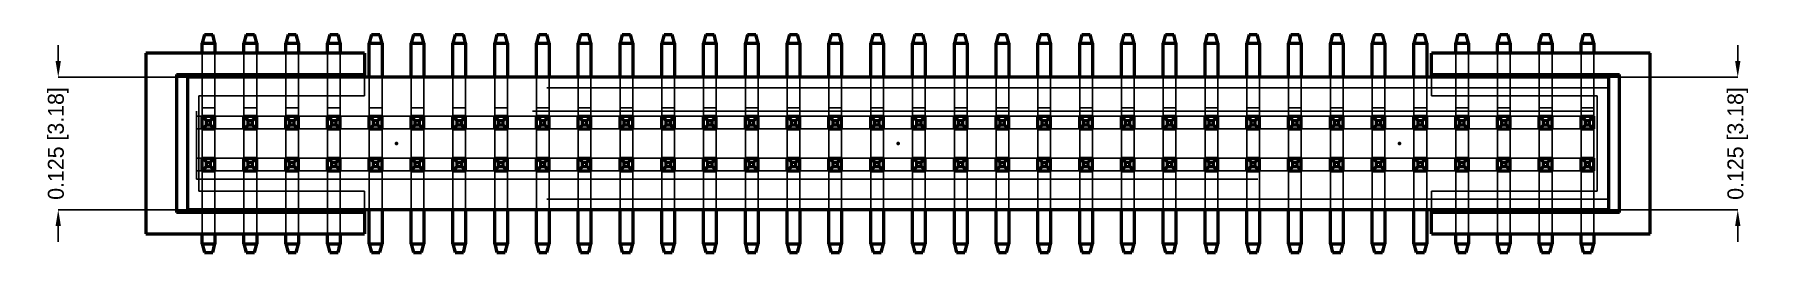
# Model space of a CAD drawing. Header units: inches. Extents: x -0.81 to 0.81, y -0.1 to 0.1.
import ezdxf

# ---------------------------------------------------------------- set-up
doc = ezdxf.new("R2010")
doc.units = ezdxf.units.IN
doc.header["$MEASUREMENT"] = 0
doc.linetypes.add('Dashed', pattern=[2, 1, -1])
for name, color, linetype, lineweight in [('2d ConnectionPoints', 7, 'Continuous', 50), ('AM_0', 7, 'Continuous', 50), ('AM_5', 3, 'Continuous', 25), ('AM_9', 6, 'Dashed', 25)]:
    doc.layers.add(name, color=color, linetype=linetype, lineweight=lineweight)
doc.dimstyles.get("Standard").update_dxf_attribs({"dimtxt": 0.18, "dimasz": 0.18, "dimexe": 0.18, "dimexo": 0.0625, "dimgap": 0.09, "dimtad": 0, "dimtih": 1, "dimtoh": 1, "dimdec": 4, "dimzin": 0, "dimdsep": 46, "dimtxsty": 'Standard', "dimcen": 0.09, "dimadec": 0, "dimazin": 0, "dimtfac": 1, "dimtdec": 4, "dimtofl": 0, "dimtmove": 0, "dimatfit": 3, "dimfxl": 1, "dimtolj": 1, "dimtzin": 0, "dimarcsym": 0})

msp = doc.modelspace()

# ---------------------------------------------------------------- blocks, each defined once
blk = doc.blocks.new('1_MW_34_03_G_D_245_065_ES_pins1_0_in_MW_34_03_G_D_245_065_ES_4')
at = {"layer": 'AM_0'}
for p, q in [((-0.6535, 0.1025), (-0.6556, 0.0945)), ((-0.6535, 0.1025), (-0.6457, 0.1025)), ((-0.6436, 0.0945), (-0.6457, 0.1025)), ((-0.6141, 0.1025), (-0.6162, 0.0945)), ((-0.6141, 0.1025), (-0.6064, 0.1025)), ((-0.6042, 0.0945), (-0.6064, 0.1025)), ((-0.5747, 0.1025), (-0.5769, 0.0945)), ((-0.5747, 0.1025), (-0.567, 0.1025)), ((-0.5649, 0.0945), (-0.567, 0.1025)), ((-0.5354, 0.1025), (-0.5375, 0.0945)), ((-0.5354, 0.1025), (-0.5276, 0.1025)), ((-0.5255, 0.0945), (-0.5276, 0.1025)), ((-0.496, 0.1025), (-0.4981, 0.0945)), ((-0.496, 0.1025), (-0.4883, 0.1025)), ((-0.4861, 0.0945), (-0.4883, 0.1025)), ((-0.4566, 0.1025), (-0.4588, 0.0945)), ((-0.4566, 0.1025), (-0.4489, 0.1025)), ((-0.4468, 0.0945), (-0.4489, 0.1025)), ((-0.4172, 0.1025), (-0.4194, 0.0945)), ((-0.4172, 0.1025), (-0.4095, 0.1025)), ((-0.4074, 0.0945), (-0.4095, 0.1025)), ((-0.3779, 0.1025), (-0.38, 0.0945)), ((-0.3779, 0.1025), (-0.3702, 0.1025)), ((-0.368, 0.0945), (-0.3702, 0.1025)), ((-0.3385, 0.1025), (-0.3406, 0.0945)), ((-0.3385, 0.1025), (-0.3308, 0.1025)), ((-0.3286, 0.0945), (-0.3308, 0.1025)), ((-0.2991, 0.1025), (-0.3013, 0.0945)), ((-0.2991, 0.1025), (-0.2914, 0.1025)), ((-0.2893, 0.0945), (-0.2914, 0.1025)), ((-0.2598, 0.1025), (-0.2619, 0.0945)), ((-0.2598, 0.1025), (-0.252, 0.1025)), ((-0.2499, 0.0945), (-0.252, 0.1025)), ((-0.2204, 0.1025), (-0.2225, 0.0945)), ((-0.2204, 0.1025), (-0.2127, 0.1025)), ((-0.2105, 0.0945), (-0.2127, 0.1025)), ((-0.181, 0.1025), (-0.1832, 0.0945)), ((-0.181, 0.1025), (-0.1733, 0.1025)), ((-0.1712, 0.0945), (-0.1733, 0.1025)), ((-0.1417, 0.1025), (-0.1438, 0.0945)), ((-0.1417, 0.1025), (-0.1339, 0.1025)), ((-0.1318, 0.0945), (-0.1339, 0.1025)), ((-0.1023, 0.1025), (-0.1044, 0.0945)), ((-0.1023, 0.1025), (-0.0946, 0.1025)), ((-0.0924, 0.0945), (-0.0946, 0.1025)), ((-0.0629, 0.1025), (-0.0651, 0.0945)), ((-0.0629, 0.1025), (-0.0552, 0.1025)), ((-0.0531, 0.0945), (-0.0552, 0.1025)), ((-0.0235, 0.1025), (-0.0257, 0.0945)), ((-0.0235, 0.1025), (-0.0158, 0.1025)), ((-0.0137, 0.0945), (-0.0158, 0.1025)), ((0.0158, 0.1025), (0.0137, 0.0945)), ((0.0158, 0.1025), (0.0235, 0.1025)), ((0.0257, 0.0945), (0.0235, 0.1025)), ((0.0552, 0.1025), (0.0531, 0.0945)), ((0.0552, 0.1025), (0.0629, 0.1025)), ((0.0651, 0.0945), (0.0629, 0.1025)), ((0.0946, 0.1025), (0.0924, 0.0945)), ((0.0946, 0.1025), (0.1023, 0.1025)), ((0.1044, 0.0945), (0.1023, 0.1025)), ((0.1339, 0.1025), (0.1318, 0.0945)), ((0.1339, 0.1025), (0.1417, 0.1025)), ((0.1438, 0.0945), (0.1417, 0.1025)), ((0.1733, 0.1025), (0.1712, 0.0945)), ((0.1733, 0.1025), (0.181, 0.1025)), ((0.1832, 0.0945), (0.181, 0.1025)), ((0.2127, 0.1025), (0.2105, 0.0945)), ((0.2127, 0.1025), (0.2204, 0.1025)), ((0.2225, 0.0945), (0.2204, 0.1025)), ((0.252, 0.1025), (0.2499, 0.0945)), ((0.252, 0.1025), (0.2598, 0.1025)), ((0.2619, 0.0945), (0.2598, 0.1025)), ((0.2914, 0.1025), (0.2893, 0.0945)), ((0.2914, 0.1025), (0.2991, 0.1025)), ((0.3013, 0.0945), (0.2991, 0.1025)), ((0.3308, 0.1025), (0.3286, 0.0945)), ((0.3308, 0.1025), (0.3385, 0.1025)), ((0.3406, 0.0945), (0.3385, 0.1025)), ((0.3702, 0.1025), (0.368, 0.0945)), ((0.3702, 0.1025), (0.3779, 0.1025)), ((0.38, 0.0945), (0.3779, 0.1025)), ((0.4095, 0.1025), (0.4074, 0.0945)), ((0.4095, 0.1025), (0.4172, 0.1025)), ((0.4194, 0.0945), (0.4172, 0.1025)), ((0.4489, 0.1025), (0.4468, 0.0945)), ((0.4489, 0.1025), (0.4566, 0.1025)), ((0.4588, 0.0945), (0.4566, 0.1025)), ((0.4883, 0.1025), (0.4861, 0.0945)), ((0.4883, 0.1025), (0.496, 0.1025)), ((0.4981, 0.0945), (0.496, 0.1025)), ((0.5276, 0.1025), (0.5255, 0.0945)), ((0.5276, 0.1025), (0.5354, 0.1025)), ((0.5375, 0.0945), (0.5354, 0.1025)), ((0.567, 0.1025), (0.5649, 0.0945)), ((0.567, 0.1025), (0.5747, 0.1025)), ((0.5769, 0.0945), (0.5747, 0.1025)), ((0.6064, 0.1025), (0.6042, 0.0945)), ((0.6064, 0.1025), (0.6141, 0.1025)), ((0.6162, 0.0945), (0.6141, 0.1025)), ((0.6457, 0.1025), (0.6436, 0.0945)), ((0.6457, 0.1025), (0.6535, 0.1025)), ((0.6556, 0.0945), (0.6535, 0.1025)), ((-0.6556, 0.085), (-0.6556, 0.0945)), ((-0.6556, 0.0945), (-0.6436, 0.0945)), ((-0.6436, 0.0945), (-0.6436, 0.085)), ((-0.6162, 0.085), (-0.6162, 0.0945)), ((-0.6162, 0.0945), (-0.6042, 0.0945)), ((-0.6042, 0.0945), (-0.6042, 0.085)), ((-0.5769, 0.085), (-0.5769, 0.0945)), ((-0.5769, 0.0945), (-0.5649, 0.0945)), ((-0.5649, 0.0945), (-0.5649, 0.085)), ((-0.5375, 0.085), (-0.5375, 0.0945)), ((-0.5375, 0.0945), (-0.5255, 0.0945)), ((-0.5255, 0.0945), (-0.5255, 0.085)), ((-0.4981, 0.0625), (-0.4981, 0.0945)), ((-0.4981, 0.0945), (-0.4861, 0.0945)), ((-0.4861, 0.0945), (-0.4861, 0.0625)), ((-0.4588, 0.0625), (-0.4588, 0.0945)), ((-0.4588, 0.0945), (-0.4468, 0.0945)), ((-0.4468, 0.0945), (-0.4468, 0.0625)), ((-0.4194, 0.0625), (-0.4194, 0.0945)), ((-0.4194, 0.0945), (-0.4074, 0.0945)), ((-0.4074, 0.0945), (-0.4074, 0.0625)), ((-0.38, 0.0625), (-0.38, 0.0945)), ((-0.38, 0.0945), (-0.368, 0.0945)), ((-0.368, 0.0945), (-0.368, 0.0625)), ((-0.3406, 0.0625), (-0.3406, 0.0945)), ((-0.3406, 0.0945), (-0.3286, 0.0945)), ((-0.3286, 0.0945), (-0.3286, 0.0625)), ((-0.3013, 0.0625), (-0.3013, 0.0945)), ((-0.3013, 0.0945), (-0.2893, 0.0945)), ((-0.2893, 0.0945), (-0.2893, 0.0625)), ((-0.2619, 0.0625), (-0.2619, 0.0945)), ((-0.2619, 0.0945), (-0.2499, 0.0945)), ((-0.2499, 0.0945), (-0.2499, 0.0625)), ((-0.2225, 0.0625), (-0.2225, 0.0945)), ((-0.2225, 0.0945), (-0.2105, 0.0945)), ((-0.2105, 0.0945), (-0.2105, 0.0625)), ((-0.1832, 0.0625), (-0.1832, 0.0945)), ((-0.1832, 0.0945), (-0.1712, 0.0945)), ((-0.1712, 0.0945), (-0.1712, 0.0625)), ((-0.1438, 0.0625), (-0.1438, 0.0945)), ((-0.1438, 0.0945), (-0.1318, 0.0945)), ((-0.1318, 0.0945), (-0.1318, 0.0625)), ((-0.1044, 0.0625), (-0.1044, 0.0945)), ((-0.1044, 0.0945), (-0.0924, 0.0945)), ((-0.0924, 0.0945), (-0.0924, 0.0625)), ((-0.0651, 0.0625), (-0.0651, 0.0945)), ((-0.0651, 0.0945), (-0.0531, 0.0945)), ((-0.0531, 0.0945), (-0.0531, 0.0625)), ((-0.0257, 0.0625), (-0.0257, 0.0945)), ((-0.0257, 0.0945), (-0.0137, 0.0945)), ((-0.0137, 0.0945), (-0.0137, 0.0625)), ((0.0137, 0.0625), (0.0137, 0.0945)), ((0.0137, 0.0945), (0.0257, 0.0945)), ((0.0257, 0.0945), (0.0257, 0.0625)), ((0.0531, 0.0625), (0.0531, 0.0945)), ((0.0531, 0.0945), (0.0651, 0.0945)), ((0.0651, 0.0945), (0.0651, 0.0625)), ((0.0924, 0.0625), (0.0924, 0.0945)), ((0.0924, 0.0945), (0.1044, 0.0945)), ((0.1044, 0.0945), (0.1044, 0.0625)), ((0.1318, 0.0625), (0.1318, 0.0945)), ((0.1318, 0.0945), (0.1438, 0.0945)), ((0.1438, 0.0945), (0.1438, 0.0625)), ((0.1712, 0.0625), (0.1712, 0.0945)), ((0.1712, 0.0945), (0.1832, 0.0945)), ((0.1832, 0.0945), (0.1832, 0.0625)), ((0.2105, 0.0625), (0.2105, 0.0945)), ((0.2105, 0.0945), (0.2225, 0.0945)), ((0.2225, 0.0945), (0.2225, 0.0625)), ((0.2499, 0.0625), (0.2499, 0.0945)), ((0.2499, 0.0945), (0.2619, 0.0945)), ((0.2619, 0.0945), (0.2619, 0.0625)), ((0.2893, 0.0625), (0.2893, 0.0945)), ((0.2893, 0.0945), (0.3013, 0.0945)), ((0.3013, 0.0945), (0.3013, 0.0625)), ((0.3286, 0.0625), (0.3286, 0.0945)), ((0.3286, 0.0945), (0.3406, 0.0945)), ((0.3406, 0.0945), (0.3406, 0.0625)), ((0.368, 0.0625), (0.368, 0.0945)), ((0.368, 0.0945), (0.38, 0.0945)), ((0.38, 0.0945), (0.38, 0.0625)), ((0.4074, 0.0625), (0.4074, 0.0945)), ((0.4074, 0.0945), (0.4194, 0.0945)), ((0.4194, 0.0945), (0.4194, 0.0625)), ((0.4468, 0.0625), (0.4468, 0.0945)), ((0.4468, 0.0945), (0.4588, 0.0945)), ((0.4588, 0.0945), (0.4588, 0.0625)), ((0.4861, 0.0625), (0.4861, 0.0945)), ((0.4861, 0.0945), (0.4981, 0.0945)), ((0.4981, 0.0945), (0.4981, 0.0625)), ((0.5255, 0.085), (0.5255, 0.0945)), ((0.5255, 0.0945), (0.5375, 0.0945)), ((0.5375, 0.0945), (0.5375, 0.085)), ((0.5649, 0.085), (0.5649, 0.0945)), ((0.5649, 0.0945), (0.5769, 0.0945)), ((0.5769, 0.0945), (0.5769, 0.085)), ((0.6042, 0.085), (0.6042, 0.0945)), ((0.6042, 0.0945), (0.6162, 0.0945)), ((0.6162, 0.0945), (0.6162, 0.085)), ((0.6436, 0.085), (0.6436, 0.0945)), ((0.6436, 0.0945), (0.6556, 0.0945)), ((0.6556, 0.0945), (0.6556, 0.085)), ((-0.6556, 0.0137), (-0.6556, 0.0257)), ((-0.6516, 0.0217), (-0.6556, 0.0257)), ((-0.6556, 0.0257), (-0.6436, 0.0257)), ((-0.6556, 0.0137), (-0.6516, 0.0177)), ((-0.6516, 0.0177), (-0.6516, 0.0217)), ((-0.6516, 0.0217), (-0.6476, 0.0217)), ((-0.6516, 0.0177), (-0.6476, 0.0177)), ((-0.6436, 0.0257), (-0.6476, 0.0217)), ((-0.6476, 0.0177), (-0.6476, 0.0217)), ((-0.6476, 0.0177), (-0.6436, 0.0137)), ((-0.6436, 0.0137), (-0.6436, 0.0257)), ((-0.6162, 0.0257), (-0.6042, 0.0257)), ((-0.6122, 0.0217), (-0.6162, 0.0257)), ((-0.6162, 0.0137), (-0.6162, 0.0257)), ((-0.6162, 0.0137), (-0.6122, 0.0177)), ((-0.6122, 0.0217), (-0.6082, 0.0217)), ((-0.6122, 0.0177), (-0.6122, 0.0217)), ((-0.6122, 0.0177), (-0.6082, 0.0177)), ((-0.6042, 0.0257), (-0.6082, 0.0217)), ((-0.6082, 0.0177), (-0.6082, 0.0217)), ((-0.6082, 0.0177), (-0.6042, 0.0137)), ((-0.6042, 0.0137), (-0.6042, 0.0257)), ((-0.5769, 0.0257), (-0.5649, 0.0257)), ((-0.5729, 0.0217), (-0.5769, 0.0257)), ((-0.5769, 0.0137), (-0.5769, 0.0257)), ((-0.5769, 0.0137), (-0.5729, 0.0177)), ((-0.5729, 0.0217), (-0.5689, 0.0217)), ((-0.5729, 0.0177), (-0.5729, 0.0217)), ((-0.5729, 0.0177), (-0.5689, 0.0177)), ((-0.5649, 0.0257), (-0.5689, 0.0217)), ((-0.5689, 0.0177), (-0.5689, 0.0217)), ((-0.5689, 0.0177), (-0.5649, 0.0137)), ((-0.5649, 0.0137), (-0.5649, 0.0257)), ((-0.5375, 0.0257), (-0.5255, 0.0257)), ((-0.5335, 0.0217), (-0.5375, 0.0257)), ((-0.5375, 0.0137), (-0.5375, 0.0257)), ((-0.5375, 0.0137), (-0.5335, 0.0177)), ((-0.5335, 0.0217), (-0.5295, 0.0217)), ((-0.5335, 0.0177), (-0.5335, 0.0217)), ((-0.5335, 0.0177), (-0.5295, 0.0177)), ((-0.5255, 0.0257), (-0.5295, 0.0217)), ((-0.5295, 0.0177), (-0.5295, 0.0217)), ((-0.5295, 0.0177), (-0.5255, 0.0137)), ((-0.5255, 0.0137), (-0.5255, 0.0257)), ((-0.4981, 0.0257), (-0.4861, 0.0257)), ((-0.4941, 0.0217), (-0.4981, 0.0257)), ((-0.4981, 0.0137), (-0.4981, 0.0257)), ((-0.4981, 0.0137), (-0.4941, 0.0177)), ((-0.4941, 0.0217), (-0.4901, 0.0217)), ((-0.4941, 0.0177), (-0.4941, 0.0217)), ((-0.4941, 0.0177), (-0.4901, 0.0177)), ((-0.4861, 0.0257), (-0.4901, 0.0217)), ((-0.4901, 0.0177), (-0.4901, 0.0217)), ((-0.4901, 0.0177), (-0.4861, 0.0137)), ((-0.4861, 0.0137), (-0.4861, 0.0257)), ((-0.4588, 0.0257), (-0.4468, 0.0257)), ((-0.4548, 0.0217), (-0.4588, 0.0257)), ((-0.4588, 0.0137), (-0.4588, 0.0257)), ((-0.4588, 0.0137), (-0.4548, 0.0177)), ((-0.4548, 0.0217), (-0.4508, 0.0217)), ((-0.4548, 0.0177), (-0.4548, 0.0217)), ((-0.4548, 0.0177), (-0.4508, 0.0177)), ((-0.4468, 0.0257), (-0.4508, 0.0217)), ((-0.4508, 0.0177), (-0.4508, 0.0217)), ((-0.4508, 0.0177), (-0.4468, 0.0137)), ((-0.4468, 0.0137), (-0.4468, 0.0257)), ((-0.4194, 0.0137), (-0.4194, 0.0257)), ((-0.4154, 0.0217), (-0.4194, 0.0257)), ((-0.4194, 0.0257), (-0.4074, 0.0257)), ((-0.4194, 0.0137), (-0.4154, 0.0177)), ((-0.4154, 0.0177), (-0.4154, 0.0217)), ((-0.4154, 0.0217), (-0.4114, 0.0217)), ((-0.4154, 0.0177), (-0.4114, 0.0177)), ((-0.4074, 0.0257), (-0.4114, 0.0217)), ((-0.4114, 0.0177), (-0.4114, 0.0217)), ((-0.4114, 0.0177), (-0.4074, 0.0137)), ((-0.4074, 0.0137), (-0.4074, 0.0257)), ((-0.38, 0.0137), (-0.38, 0.0257)), ((-0.376, 0.0217), (-0.38, 0.0257)), ((-0.38, 0.0257), (-0.368, 0.0257)), ((-0.38, 0.0137), (-0.376, 0.0177)), ((-0.376, 0.0177), (-0.376, 0.0217)), ((-0.376, 0.0217), (-0.372, 0.0217)), ((-0.376, 0.0177), (-0.372, 0.0177)), ((-0.368, 0.0257), (-0.372, 0.0217)), ((-0.372, 0.0177), (-0.372, 0.0217)), ((-0.372, 0.0177), (-0.368, 0.0137)), ((-0.368, 0.0137), (-0.368, 0.0257)), ((-0.3406, 0.0137), (-0.3406, 0.0257)), ((-0.3366, 0.0217), (-0.3406, 0.0257)), ((-0.3406, 0.0257), (-0.3286, 0.0257)), ((-0.3406, 0.0137), (-0.3366, 0.0177)), ((-0.3366, 0.0177), (-0.3366, 0.0217)), ((-0.3366, 0.0217), (-0.3326, 0.0217)), ((-0.3366, 0.0177), (-0.3326, 0.0177)), ((-0.3286, 0.0257), (-0.3326, 0.0217)), ((-0.3326, 0.0177), (-0.3326, 0.0217)), ((-0.3326, 0.0177), (-0.3286, 0.0137)), ((-0.3286, 0.0137), (-0.3286, 0.0257)), ((-0.3013, 0.0137), (-0.3013, 0.0257)), ((-0.2973, 0.0217), (-0.3013, 0.0257)), ((-0.3013, 0.0257), (-0.2893, 0.0257)), ((-0.3013, 0.0137), (-0.2973, 0.0177)), ((-0.2973, 0.0177), (-0.2973, 0.0217)), ((-0.2973, 0.0217), (-0.2933, 0.0217)), ((-0.2973, 0.0177), (-0.2933, 0.0177)), ((-0.2893, 0.0257), (-0.2933, 0.0217)), ((-0.2933, 0.0177), (-0.2933, 0.0217)), ((-0.2933, 0.0177), (-0.2893, 0.0137)), ((-0.2893, 0.0137), (-0.2893, 0.0257)), ((-0.2619, 0.0137), (-0.2619, 0.0257)), ((-0.2579, 0.0217), (-0.2619, 0.0257)), ((-0.2619, 0.0257), (-0.2499, 0.0257)), ((-0.2619, 0.0137), (-0.2579, 0.0177)), ((-0.2579, 0.0177), (-0.2579, 0.0217)), ((-0.2579, 0.0217), (-0.2539, 0.0217)), ((-0.2579, 0.0177), (-0.2539, 0.0177)), ((-0.2499, 0.0257), (-0.2539, 0.0217)), ((-0.2539, 0.0177), (-0.2539, 0.0217)), ((-0.2539, 0.0177), (-0.2499, 0.0137)), ((-0.2499, 0.0137), (-0.2499, 0.0257)), ((-0.2225, 0.0137), (-0.2225, 0.0257)), ((-0.2185, 0.0217), (-0.2225, 0.0257)), ((-0.2225, 0.0257), (-0.2105, 0.0257)), ((-0.2225, 0.0137), (-0.2185, 0.0177)), ((-0.2185, 0.0177), (-0.2185, 0.0217)), ((-0.2185, 0.0217), (-0.2145, 0.0217)), ((-0.2185, 0.0177), (-0.2145, 0.0177)), ((-0.2105, 0.0257), (-0.2145, 0.0217)), ((-0.2145, 0.0177), (-0.2145, 0.0217)), ((-0.2145, 0.0177), (-0.2105, 0.0137)), ((-0.2105, 0.0137), (-0.2105, 0.0257)), ((-0.1832, 0.0137), (-0.1832, 0.0257)), ((-0.1792, 0.0217), (-0.1832, 0.0257)), ((-0.1832, 0.0257), (-0.1712, 0.0257)), ((-0.1832, 0.0137), (-0.1792, 0.0177)), ((-0.1792, 0.0177), (-0.1792, 0.0217)), ((-0.1792, 0.0217), (-0.1752, 0.0217)), ((-0.1792, 0.0177), (-0.1752, 0.0177)), ((-0.1712, 0.0257), (-0.1752, 0.0217)), ((-0.1752, 0.0177), (-0.1752, 0.0217)), ((-0.1752, 0.0177), (-0.1712, 0.0137)), ((-0.1712, 0.0137), (-0.1712, 0.0257)), ((-0.1438, 0.0137), (-0.1438, 0.0257)), ((-0.1398, 0.0217), (-0.1438, 0.0257)), ((-0.1438, 0.0257), (-0.1318, 0.0257)), ((-0.1438, 0.0137), (-0.1398, 0.0177)), ((-0.1398, 0.0177), (-0.1398, 0.0217)), ((-0.1398, 0.0217), (-0.1358, 0.0217)), ((-0.1398, 0.0177), (-0.1358, 0.0177)), ((-0.1318, 0.0257), (-0.1358, 0.0217)), ((-0.1358, 0.0177), (-0.1358, 0.0217)), ((-0.1358, 0.0177), (-0.1318, 0.0137)), ((-0.1318, 0.0137), (-0.1318, 0.0257)), ((-0.1044, 0.0137), (-0.1044, 0.0257)), ((-0.1004, 0.0217), (-0.1044, 0.0257)), ((-0.1044, 0.0257), (-0.0924, 0.0257)), ((-0.1044, 0.0137), (-0.1004, 0.0177)), ((-0.1004, 0.0177), (-0.1004, 0.0217)), ((-0.1004, 0.0217), (-0.0964, 0.0217)), ((-0.1004, 0.0177), (-0.0964, 0.0177)), ((-0.0924, 0.0257), (-0.0964, 0.0217)), ((-0.0964, 0.0177), (-0.0964, 0.0217)), ((-0.0964, 0.0177), (-0.0924, 0.0137)), ((-0.0924, 0.0137), (-0.0924, 0.0257)), ((-0.0651, 0.0137), (-0.0651, 0.0257)), ((-0.0611, 0.0217), (-0.0651, 0.0257)), ((-0.0651, 0.0257), (-0.0531, 0.0257)), ((-0.0651, 0.0137), (-0.0611, 0.0177)), ((-0.0611, 0.0177), (-0.0611, 0.0217)), ((-0.0611, 0.0217), (-0.0571, 0.0217)), ((-0.0611, 0.0177), (-0.0571, 0.0177)), ((-0.0531, 0.0257), (-0.0571, 0.0217)), ((-0.0571, 0.0177), (-0.0571, 0.0217)), ((-0.0571, 0.0177), (-0.0531, 0.0137)), ((-0.0531, 0.0137), (-0.0531, 0.0257)), ((-0.0257, 0.0137), (-0.0257, 0.0257)), ((-0.0217, 0.0217), (-0.0257, 0.0257)), ((-0.0257, 0.0257), (-0.0137, 0.0257)), ((-0.0257, 0.0137), (-0.0217, 0.0177)), ((-0.0217, 0.0177), (-0.0217, 0.0217)), ((-0.0217, 0.0217), (-0.0177, 0.0217)), ((-0.0217, 0.0177), (-0.0177, 0.0177)), ((-0.0137, 0.0257), (-0.0177, 0.0217)), ((-0.0177, 0.0177), (-0.0177, 0.0217)), ((-0.0177, 0.0177), (-0.0137, 0.0137)), ((-0.0137, 0.0137), (-0.0137, 0.0257)), ((0.0137, 0.0137), (0.0137, 0.0257)), ((0.0177, 0.0217), (0.0137, 0.0257)), ((0.0137, 0.0257), (0.0257, 0.0257)), ((0.0137, 0.0137), (0.0177, 0.0177)), ((0.0177, 0.0177), (0.0177, 0.0217)), ((0.0177, 0.0217), (0.0217, 0.0217)), ((0.0177, 0.0177), (0.0217, 0.0177)), ((0.0257, 0.0257), (0.0217, 0.0217)), ((0.0217, 0.0177), (0.0217, 0.0217)), ((0.0217, 0.0177), (0.0257, 0.0137)), ((0.0257, 0.0137), (0.0257, 0.0257)), ((0.0531, 0.0137), (0.0531, 0.0257)), ((0.0571, 0.0217), (0.0531, 0.0257)), ((0.0531, 0.0257), (0.0651, 0.0257)), ((0.0531, 0.0137), (0.0571, 0.0177)), ((0.0571, 0.0177), (0.0571, 0.0217)), ((0.0571, 0.0217), (0.0611, 0.0217)), ((0.0571, 0.0177), (0.0611, 0.0177)), ((0.0651, 0.0257), (0.0611, 0.0217)), ((0.0611, 0.0177), (0.0611, 0.0217)), ((0.0611, 0.0177), (0.0651, 0.0137)), ((0.0651, 0.0137), (0.0651, 0.0257)), ((0.0924, 0.0137), (0.0924, 0.0257)), ((0.0964, 0.0217), (0.0924, 0.0257)), ((0.0924, 0.0257), (0.1044, 0.0257)), ((0.0924, 0.0137), (0.0964, 0.0177)), ((0.0964, 0.0177), (0.0964, 0.0217)), ((0.0964, 0.0217), (0.1004, 0.0217)), ((0.0964, 0.0177), (0.1004, 0.0177)), ((0.1044, 0.0257), (0.1004, 0.0217)), ((0.1004, 0.0177), (0.1004, 0.0217)), ((0.1004, 0.0177), (0.1044, 0.0137)), ((0.1044, 0.0137), (0.1044, 0.0257)), ((0.1318, 0.0257), (0.1438, 0.0257)), ((0.1358, 0.0217), (0.1318, 0.0257)), ((0.1318, 0.0137), (0.1318, 0.0257)), ((0.1318, 0.0137), (0.1358, 0.0177)), ((0.1358, 0.0217), (0.1398, 0.0217)), ((0.1358, 0.0177), (0.1358, 0.0217)), ((0.1358, 0.0177), (0.1398, 0.0177)), ((0.1438, 0.0257), (0.1398, 0.0217)), ((0.1398, 0.0177), (0.1398, 0.0217)), ((0.1398, 0.0177), (0.1438, 0.0137)), ((0.1438, 0.0137), (0.1438, 0.0257)), ((0.1712, 0.0257), (0.1832, 0.0257)), ((0.1752, 0.0217), (0.1712, 0.0257)), ((0.1712, 0.0137), (0.1712, 0.0257)), ((0.1712, 0.0137), (0.1752, 0.0177)), ((0.1752, 0.0217), (0.1792, 0.0217)), ((0.1752, 0.0177), (0.1752, 0.0217)), ((0.1752, 0.0177), (0.1792, 0.0177)), ((0.1832, 0.0257), (0.1792, 0.0217)), ((0.1792, 0.0177), (0.1792, 0.0217)), ((0.1792, 0.0177), (0.1832, 0.0137)), ((0.1832, 0.0137), (0.1832, 0.0257)), ((0.2105, 0.0257), (0.2225, 0.0257)), ((0.2145, 0.0217), (0.2105, 0.0257)), ((0.2105, 0.0137), (0.2105, 0.0257)), ((0.2105, 0.0137), (0.2145, 0.0177)), ((0.2145, 0.0217), (0.2185, 0.0217)), ((0.2145, 0.0177), (0.2145, 0.0217)), ((0.2145, 0.0177), (0.2185, 0.0177)), ((0.2225, 0.0257), (0.2185, 0.0217)), ((0.2185, 0.0177), (0.2185, 0.0217)), ((0.2185, 0.0177), (0.2225, 0.0137)), ((0.2225, 0.0137), (0.2225, 0.0257)), ((0.2499, 0.0257), (0.2619, 0.0257)), ((0.2539, 0.0217), (0.2499, 0.0257)), ((0.2499, 0.0137), (0.2499, 0.0257)), ((0.2499, 0.0137), (0.2539, 0.0177)), ((0.2539, 0.0177), (0.2539, 0.0217)), ((0.2539, 0.0217), (0.2579, 0.0217)), ((0.2539, 0.0177), (0.2579, 0.0177)), ((0.2619, 0.0257), (0.2579, 0.0217)), ((0.2579, 0.0177), (0.2579, 0.0217)), ((0.2579, 0.0177), (0.2619, 0.0137)), ((0.2619, 0.0137), (0.2619, 0.0257)), ((0.2893, 0.0257), (0.3013, 0.0257)), ((0.2933, 0.0217), (0.2893, 0.0257)), ((0.2893, 0.0137), (0.2893, 0.0257)), ((0.2893, 0.0137), (0.2933, 0.0177)), ((0.2933, 0.0217), (0.2973, 0.0217)), ((0.2933, 0.0177), (0.2933, 0.0217)), ((0.2933, 0.0177), (0.2973, 0.0177)), ((0.3013, 0.0257), (0.2973, 0.0217)), ((0.2973, 0.0177), (0.2973, 0.0217)), ((0.2973, 0.0177), (0.3013, 0.0137)), ((0.3013, 0.0137), (0.3013, 0.0257)), ((0.3286, 0.0257), (0.3406, 0.0257)), ((0.3326, 0.0217), (0.3286, 0.0257)), ((0.3286, 0.0137), (0.3286, 0.0257)), ((0.3286, 0.0137), (0.3326, 0.0177)), ((0.3326, 0.0217), (0.3366, 0.0217)), ((0.3326, 0.0177), (0.3326, 0.0217)), ((0.3326, 0.0177), (0.3366, 0.0177)), ((0.3406, 0.0257), (0.3366, 0.0217)), ((0.3366, 0.0177), (0.3366, 0.0217)), ((0.3366, 0.0177), (0.3406, 0.0137)), ((0.3406, 0.0137), (0.3406, 0.0257)), ((0.368, 0.0257), (0.38, 0.0257)), ((0.372, 0.0217), (0.368, 0.0257)), ((0.368, 0.0137), (0.368, 0.0257)), ((0.368, 0.0137), (0.372, 0.0177)), ((0.372, 0.0217), (0.376, 0.0217)), ((0.372, 0.0177), (0.372, 0.0217)), ((0.372, 0.0177), (0.376, 0.0177)), ((0.38, 0.0257), (0.376, 0.0217)), ((0.376, 0.0177), (0.376, 0.0217)), ((0.376, 0.0177), (0.38, 0.0137)), ((0.38, 0.0137), (0.38, 0.0257)), ((0.4074, 0.0257), (0.4194, 0.0257)), ((0.4114, 0.0217), (0.4074, 0.0257)), ((0.4074, 0.0137), (0.4074, 0.0257)), ((0.4074, 0.0137), (0.4114, 0.0177)), ((0.4114, 0.0217), (0.4154, 0.0217)), ((0.4114, 0.0177), (0.4114, 0.0217)), ((0.4114, 0.0177), (0.4154, 0.0177)), ((0.4194, 0.0257), (0.4154, 0.0217)), ((0.4154, 0.0177), (0.4154, 0.0217)), ((0.4154, 0.0177), (0.4194, 0.0137)), ((0.4194, 0.0137), (0.4194, 0.0257)), ((0.4468, 0.0257), (0.4588, 0.0257)), ((0.4508, 0.0217), (0.4468, 0.0257)), ((0.4468, 0.0137), (0.4468, 0.0257)), ((0.4468, 0.0137), (0.4508, 0.0177)), ((0.4508, 0.0217), (0.4548, 0.0217)), ((0.4508, 0.0177), (0.4508, 0.0217)), ((0.4508, 0.0177), (0.4548, 0.0177)), ((0.4588, 0.0257), (0.4548, 0.0217)), ((0.4548, 0.0177), (0.4548, 0.0217)), ((0.4548, 0.0177), (0.4588, 0.0137)), ((0.4588, 0.0137), (0.4588, 0.0257)), ((0.4861, 0.0257), (0.4981, 0.0257)), ((0.4901, 0.0217), (0.4861, 0.0257)), ((0.4861, 0.0137), (0.4861, 0.0257)), ((0.4861, 0.0137), (0.4901, 0.0177)), ((0.4901, 0.0217), (0.4941, 0.0217)), ((0.4901, 0.0177), (0.4901, 0.0217)), ((0.4901, 0.0177), (0.4941, 0.0177)), ((0.4981, 0.0257), (0.4941, 0.0217)), ((0.4941, 0.0177), (0.4941, 0.0217)), ((0.4941, 0.0177), (0.4981, 0.0137)), ((0.4981, 0.0137), (0.4981, 0.0257)), ((0.5255, 0.0137), (0.5255, 0.0257)), ((0.5295, 0.0217), (0.5255, 0.0257)), ((0.5255, 0.0257), (0.5375, 0.0257)), ((0.5255, 0.0137), (0.5295, 0.0177)), ((0.5295, 0.0177), (0.5295, 0.0217)), ((0.5295, 0.0217), (0.5335, 0.0217)), ((0.5295, 0.0177), (0.5335, 0.0177)), ((0.5375, 0.0257), (0.5335, 0.0217)), ((0.5335, 0.0177), (0.5335, 0.0217)), ((0.5335, 0.0177), (0.5375, 0.0137)), ((0.5375, 0.0137), (0.5375, 0.0257)), ((0.5649, 0.0137), (0.5649, 0.0257)), ((0.5689, 0.0217), (0.5649, 0.0257)), ((0.5649, 0.0257), (0.5769, 0.0257)), ((0.5649, 0.0137), (0.5689, 0.0177)), ((0.5689, 0.0177), (0.5689, 0.0217)), ((0.5689, 0.0217), (0.5729, 0.0217)), ((0.5689, 0.0177), (0.5729, 0.0177)), ((0.5769, 0.0257), (0.5729, 0.0217)), ((0.5729, 0.0177), (0.5729, 0.0217)), ((0.5729, 0.0177), (0.5769, 0.0137)), ((0.5769, 0.0137), (0.5769, 0.0257)), ((0.6042, 0.0137), (0.6042, 0.0257)), ((0.6082, 0.0217), (0.6042, 0.0257)), ((0.6042, 0.0257), (0.6162, 0.0257)), ((0.6042, 0.0137), (0.6082, 0.0177)), ((0.6082, 0.0177), (0.6082, 0.0217)), ((0.6082, 0.0217), (0.6122, 0.0217)), ((0.6082, 0.0177), (0.6122, 0.0177)), ((0.6162, 0.0257), (0.6122, 0.0217)), ((0.6122, 0.0177), (0.6122, 0.0217)), ((0.6122, 0.0177), (0.6162, 0.0137)), ((0.6162, 0.0137), (0.6162, 0.0257)), ((0.6436, 0.0257), (0.6556, 0.0257)), ((0.6476, 0.0217), (0.6436, 0.0257)), ((0.6436, 0.0137), (0.6436, 0.0257)), ((0.6436, 0.0137), (0.6476, 0.0177)), ((0.6476, 0.0177), (0.6476, 0.0217)), ((0.6476, 0.0217), (0.6516, 0.0217)), ((0.6476, 0.0177), (0.6516, 0.0177)), ((0.6556, 0.0257), (0.6516, 0.0217)), ((0.6516, 0.0177), (0.6516, 0.0217)), ((0.6516, 0.0177), (0.6556, 0.0137)), ((0.6556, 0.0137), (0.6556, 0.0257)), ((-0.6556, 0.0137), (-0.6436, 0.0137)), ((-0.6162, 0.0137), (-0.6042, 0.0137)), ((-0.5769, 0.0137), (-0.5649, 0.0137)), ((-0.5375, 0.0137), (-0.5255, 0.0137)), ((-0.4981, 0.0137), (-0.4861, 0.0137)), ((-0.4588, 0.0137), (-0.4468, 0.0137)), ((-0.4194, 0.0137), (-0.4074, 0.0137)), ((-0.38, 0.0137), (-0.368, 0.0137)), ((-0.3406, 0.0137), (-0.3286, 0.0137)), ((-0.3013, 0.0137), (-0.2893, 0.0137)), ((-0.2619, 0.0137), (-0.2499, 0.0137)), ((-0.2225, 0.0137), (-0.2105, 0.0137)), ((-0.1832, 0.0137), (-0.1712, 0.0137)), ((-0.1438, 0.0137), (-0.1318, 0.0137)), ((-0.1044, 0.0137), (-0.0924, 0.0137)), ((-0.0651, 0.0137), (-0.0531, 0.0137)), ((-0.0257, 0.0137), (-0.0137, 0.0137)), ((0.0137, 0.0137), (0.0257, 0.0137)), ((0.0531, 0.0137), (0.0651, 0.0137)), ((0.0924, 0.0137), (0.1044, 0.0137)), ((0.1318, 0.0137), (0.1438, 0.0137)), ((0.1712, 0.0137), (0.1832, 0.0137)), ((0.2105, 0.0137), (0.2225, 0.0137)), ((0.2499, 0.0137), (0.2619, 0.0137)), ((0.2893, 0.0137), (0.3013, 0.0137)), ((0.3286, 0.0137), (0.3406, 0.0137)), ((0.368, 0.0137), (0.38, 0.0137)), ((0.4074, 0.0137), (0.4194, 0.0137)), ((0.4468, 0.0137), (0.4588, 0.0137)), ((0.4861, 0.0137), (0.4981, 0.0137)), ((0.5255, 0.0137), (0.5375, 0.0137)), ((0.5649, 0.0137), (0.5769, 0.0137)), ((0.6042, 0.0137), (0.6162, 0.0137)), ((0.6436, 0.0137), (0.6556, 0.0137)), ((-0.6556, -0.0257), (-0.6556, -0.0137)), ((-0.6516, -0.0177), (-0.6556, -0.0137)), ((-0.6556, -0.0137), (-0.6436, -0.0137)), ((-0.6436, -0.0137), (-0.6476, -0.0177)), ((-0.6436, -0.0257), (-0.6436, -0.0137)), ((-0.6162, -0.0257), (-0.6162, -0.0137)), ((-0.6122, -0.0177), (-0.6162, -0.0137)), ((-0.6162, -0.0137), (-0.6042, -0.0137)), ((-0.6042, -0.0137), (-0.6082, -0.0177)), ((-0.6042, -0.0257), (-0.6042, -0.0137)), ((-0.5769, -0.0257), (-0.5769, -0.0137)), ((-0.5729, -0.0177), (-0.5769, -0.0137)), ((-0.5769, -0.0137), (-0.5649, -0.0137)), ((-0.5649, -0.0137), (-0.5689, -0.0177)), ((-0.5649, -0.0257), (-0.5649, -0.0137)), ((-0.5375, -0.0257), (-0.5375, -0.0137)), ((-0.5335, -0.0177), (-0.5375, -0.0137)), ((-0.5375, -0.0137), (-0.5255, -0.0137)), ((-0.5255, -0.0137), (-0.5295, -0.0177)), ((-0.5255, -0.0257), (-0.5255, -0.0137)), ((-0.4981, -0.0257), (-0.4981, -0.0137)), ((-0.4941, -0.0177), (-0.4981, -0.0137)), ((-0.4981, -0.0137), (-0.4861, -0.0137)), ((-0.4861, -0.0137), (-0.4901, -0.0177)), ((-0.4861, -0.0257), (-0.4861, -0.0137)), ((-0.4588, -0.0257), (-0.4588, -0.0137)), ((-0.4548, -0.0177), (-0.4588, -0.0137)), ((-0.4588, -0.0137), (-0.4468, -0.0137)), ((-0.4468, -0.0137), (-0.4508, -0.0177)), ((-0.4468, -0.0257), (-0.4468, -0.0137)), ((-0.4194, -0.0257), (-0.4194, -0.0137)), ((-0.4154, -0.0177), (-0.4194, -0.0137)), ((-0.4194, -0.0137), (-0.4074, -0.0137)), ((-0.4074, -0.0137), (-0.4114, -0.0177)), ((-0.4074, -0.0257), (-0.4074, -0.0137)), ((-0.38, -0.0257), (-0.38, -0.0137)), ((-0.376, -0.0177), (-0.38, -0.0137)), ((-0.38, -0.0137), (-0.368, -0.0137)), ((-0.368, -0.0137), (-0.372, -0.0177)), ((-0.368, -0.0257), (-0.368, -0.0137)), ((-0.3406, -0.0257), (-0.3406, -0.0137)), ((-0.3366, -0.0177), (-0.3406, -0.0137)), ((-0.3406, -0.0137), (-0.3286, -0.0137)), ((-0.3286, -0.0137), (-0.3326, -0.0177)), ((-0.3286, -0.0257), (-0.3286, -0.0137)), ((-0.3013, -0.0257), (-0.3013, -0.0137)), ((-0.2973, -0.0177), (-0.3013, -0.0137)), ((-0.3013, -0.0137), (-0.2893, -0.0137)), ((-0.2893, -0.0137), (-0.2933, -0.0177)), ((-0.2893, -0.0257), (-0.2893, -0.0137)), ((-0.2619, -0.0257), (-0.2619, -0.0137)), ((-0.2579, -0.0177), (-0.2619, -0.0137)), ((-0.2619, -0.0137), (-0.2499, -0.0137)), ((-0.2499, -0.0137), (-0.2539, -0.0177)), ((-0.2499, -0.0257), (-0.2499, -0.0137)), ((-0.2225, -0.0257), (-0.2225, -0.0137)), ((-0.2185, -0.0177), (-0.2225, -0.0137)), ((-0.2225, -0.0137), (-0.2105, -0.0137)), ((-0.2105, -0.0137), (-0.2145, -0.0177)), ((-0.2105, -0.0257), (-0.2105, -0.0137)), ((-0.1832, -0.0257), (-0.1832, -0.0137)), ((-0.1792, -0.0177), (-0.1832, -0.0137)), ((-0.1832, -0.0137), (-0.1712, -0.0137)), ((-0.1712, -0.0137), (-0.1752, -0.0177)), ((-0.1712, -0.0257), (-0.1712, -0.0137)), ((-0.1438, -0.0257), (-0.1438, -0.0137)), ((-0.1398, -0.0177), (-0.1438, -0.0137)), ((-0.1438, -0.0137), (-0.1318, -0.0137)), ((-0.1318, -0.0137), (-0.1358, -0.0177)), ((-0.1318, -0.0257), (-0.1318, -0.0137)), ((-0.1044, -0.0257), (-0.1044, -0.0137)), ((-0.1004, -0.0177), (-0.1044, -0.0137)), ((-0.1044, -0.0137), (-0.0924, -0.0137)), ((-0.0924, -0.0137), (-0.0964, -0.0177)), ((-0.0924, -0.0257), (-0.0924, -0.0137)), ((-0.0651, -0.0257), (-0.0651, -0.0137)), ((-0.0611, -0.0177), (-0.0651, -0.0137)), ((-0.0651, -0.0137), (-0.0531, -0.0137)), ((-0.0531, -0.0137), (-0.0571, -0.0177)), ((-0.0531, -0.0257), (-0.0531, -0.0137)), ((-0.0257, -0.0257), (-0.0257, -0.0137)), ((-0.0217, -0.0177), (-0.0257, -0.0137)), ((-0.0257, -0.0137), (-0.0137, -0.0137)), ((-0.0137, -0.0137), (-0.0177, -0.0177)), ((-0.0137, -0.0257), (-0.0137, -0.0137)), ((0.0137, -0.0257), (0.0137, -0.0137)), ((0.0177, -0.0177), (0.0137, -0.0137)), ((0.0137, -0.0137), (0.0257, -0.0137)), ((0.0257, -0.0137), (0.0217, -0.0177)), ((0.0257, -0.0257), (0.0257, -0.0137)), ((0.0531, -0.0257), (0.0531, -0.0137)), ((0.0571, -0.0177), (0.0531, -0.0137)), ((0.0531, -0.0137), (0.0651, -0.0137)), ((0.0651, -0.0137), (0.0611, -0.0177)), ((0.0651, -0.0257), (0.0651, -0.0137)), ((0.0924, -0.0137), (0.1044, -0.0137)), ((0.0964, -0.0177), (0.0924, -0.0137)), ((0.0924, -0.0257), (0.0924, -0.0137)), ((0.1044, -0.0137), (0.1004, -0.0177)), ((0.1044, -0.0257), (0.1044, -0.0137)), ((0.1318, -0.0137), (0.1438, -0.0137)), ((0.1358, -0.0177), (0.1318, -0.0137)), ((0.1318, -0.0257), (0.1318, -0.0137)), ((0.1438, -0.0137), (0.1398, -0.0177)), ((0.1438, -0.0257), (0.1438, -0.0137)), ((0.1712, -0.0137), (0.1832, -0.0137)), ((0.1752, -0.0177), (0.1712, -0.0137)), ((0.1712, -0.0257), (0.1712, -0.0137)), ((0.1832, -0.0137), (0.1792, -0.0177)), ((0.1832, -0.0257), (0.1832, -0.0137)), ((0.2105, -0.0137), (0.2225, -0.0137)), ((0.2145, -0.0177), (0.2105, -0.0137)), ((0.2105, -0.0257), (0.2105, -0.0137)), ((0.2225, -0.0137), (0.2185, -0.0177)), ((0.2225, -0.0257), (0.2225, -0.0137)), ((0.2499, -0.0257), (0.2499, -0.0137)), ((0.2539, -0.0177), (0.2499, -0.0137)), ((0.2499, -0.0137), (0.2619, -0.0137)), ((0.2619, -0.0137), (0.2579, -0.0177)), ((0.2619, -0.0257), (0.2619, -0.0137)), ((0.2893, -0.0137), (0.3013, -0.0137)), ((0.2933, -0.0177), (0.2893, -0.0137)), ((0.2893, -0.0257), (0.2893, -0.0137)), ((0.3013, -0.0137), (0.2973, -0.0177)), ((0.3013, -0.0257), (0.3013, -0.0137)), ((0.3286, -0.0257), (0.3286, -0.0137)), ((0.3326, -0.0177), (0.3286, -0.0137)), ((0.3286, -0.0137), (0.3406, -0.0137)), ((0.3406, -0.0137), (0.3366, -0.0177)), ((0.3406, -0.0257), (0.3406, -0.0137)), ((0.368, -0.0137), (0.38, -0.0137)), ((0.372, -0.0177), (0.368, -0.0137)), ((0.368, -0.0257), (0.368, -0.0137)), ((0.38, -0.0137), (0.376, -0.0177)), ((0.38, -0.0257), (0.38, -0.0137)), ((0.4074, -0.0137), (0.4194, -0.0137)), ((0.4114, -0.0177), (0.4074, -0.0137)), ((0.4074, -0.0257), (0.4074, -0.0137)), ((0.4194, -0.0137), (0.4154, -0.0177)), ((0.4194, -0.0257), (0.4194, -0.0137)), ((0.4468, -0.0137), (0.4588, -0.0137)), ((0.4508, -0.0177), (0.4468, -0.0137)), ((0.4468, -0.0257), (0.4468, -0.0137)), ((0.4588, -0.0137), (0.4548, -0.0177)), ((0.4588, -0.0257), (0.4588, -0.0137)), ((0.4861, -0.0137), (0.4981, -0.0137)), ((0.4901, -0.0177), (0.4861, -0.0137)), ((0.4861, -0.0257), (0.4861, -0.0137)), ((0.4981, -0.0137), (0.4941, -0.0177)), ((0.4981, -0.0257), (0.4981, -0.0137)), ((0.5255, -0.0257), (0.5255, -0.0137)), ((0.5295, -0.0177), (0.5255, -0.0137)), ((0.5255, -0.0137), (0.5375, -0.0137)), ((0.5375, -0.0137), (0.5335, -0.0177)), ((0.5375, -0.0257), (0.5375, -0.0137)), ((0.5649, -0.0257), (0.5649, -0.0137)), ((0.5689, -0.0177), (0.5649, -0.0137)), ((0.5649, -0.0137), (0.5769, -0.0137)), ((0.5769, -0.0137), (0.5729, -0.0177)), ((0.5769, -0.0257), (0.5769, -0.0137)), ((0.6042, -0.0257), (0.6042, -0.0137)), ((0.6082, -0.0177), (0.6042, -0.0137)), ((0.6042, -0.0137), (0.6162, -0.0137)), ((0.6162, -0.0137), (0.6122, -0.0177)), ((0.6162, -0.0257), (0.6162, -0.0137)), ((0.6436, -0.0257), (0.6436, -0.0137)), ((0.6476, -0.0177), (0.6436, -0.0137)), ((0.6436, -0.0137), (0.6556, -0.0137)), ((0.6556, -0.0137), (0.6516, -0.0177)), ((0.6556, -0.0257), (0.6556, -0.0137)), ((-0.6556, -0.0257), (-0.6516, -0.0217)), ((-0.6556, -0.0257), (-0.6436, -0.0257)), ((-0.6516, -0.0217), (-0.6516, -0.0177)), ((-0.6516, -0.0177), (-0.6476, -0.0177)), ((-0.6516, -0.0217), (-0.6476, -0.0217)), ((-0.6476, -0.0217), (-0.6476, -0.0177)), ((-0.6476, -0.0217), (-0.6436, -0.0257)), ((-0.6162, -0.0257), (-0.6122, -0.0217)), ((-0.6162, -0.0257), (-0.6042, -0.0257)), ((-0.6122, -0.0217), (-0.6122, -0.0177)), ((-0.6122, -0.0177), (-0.6082, -0.0177)), ((-0.6122, -0.0217), (-0.6082, -0.0217)), ((-0.6082, -0.0217), (-0.6082, -0.0177)), ((-0.6082, -0.0217), (-0.6042, -0.0257)), ((-0.5769, -0.0257), (-0.5729, -0.0217)), ((-0.5769, -0.0257), (-0.5649, -0.0257)), ((-0.5729, -0.0217), (-0.5729, -0.0177)), ((-0.5729, -0.0177), (-0.5689, -0.0177)), ((-0.5729, -0.0217), (-0.5689, -0.0217)), ((-0.5689, -0.0217), (-0.5689, -0.0177)), ((-0.5689, -0.0217), (-0.5649, -0.0257)), ((-0.5375, -0.0257), (-0.5335, -0.0217)), ((-0.5375, -0.0257), (-0.5255, -0.0257)), ((-0.5335, -0.0217), (-0.5335, -0.0177)), ((-0.5335, -0.0177), (-0.5295, -0.0177)), ((-0.5335, -0.0217), (-0.5295, -0.0217)), ((-0.5295, -0.0217), (-0.5295, -0.0177)), ((-0.5295, -0.0217), (-0.5255, -0.0257)), ((-0.4981, -0.0257), (-0.4941, -0.0217)), ((-0.4981, -0.0257), (-0.4861, -0.0257)), ((-0.4941, -0.0217), (-0.4941, -0.0177)), ((-0.4941, -0.0177), (-0.4901, -0.0177)), ((-0.4941, -0.0217), (-0.4901, -0.0217)), ((-0.4901, -0.0217), (-0.4901, -0.0177)), ((-0.4901, -0.0217), (-0.4861, -0.0257)), ((-0.4588, -0.0257), (-0.4548, -0.0217)), ((-0.4588, -0.0257), (-0.4468, -0.0257)), ((-0.4548, -0.0217), (-0.4548, -0.0177)), ((-0.4548, -0.0177), (-0.4508, -0.0177)), ((-0.4548, -0.0217), (-0.4508, -0.0217)), ((-0.4508, -0.0217), (-0.4508, -0.0177)), ((-0.4508, -0.0217), (-0.4468, -0.0257)), ((-0.4194, -0.0257), (-0.4154, -0.0217)), ((-0.4194, -0.0257), (-0.4074, -0.0257)), ((-0.4154, -0.0217), (-0.4154, -0.0177)), ((-0.4154, -0.0177), (-0.4114, -0.0177)), ((-0.4154, -0.0217), (-0.4114, -0.0217)), ((-0.4114, -0.0217), (-0.4114, -0.0177)), ((-0.4114, -0.0217), (-0.4074, -0.0257)), ((-0.38, -0.0257), (-0.376, -0.0217)), ((-0.38, -0.0257), (-0.368, -0.0257)), ((-0.376, -0.0217), (-0.376, -0.0177)), ((-0.376, -0.0177), (-0.372, -0.0177)), ((-0.376, -0.0217), (-0.372, -0.0217)), ((-0.372, -0.0217), (-0.372, -0.0177)), ((-0.372, -0.0217), (-0.368, -0.0257)), ((-0.3406, -0.0257), (-0.3366, -0.0217)), ((-0.3406, -0.0257), (-0.3286, -0.0257)), ((-0.3366, -0.0217), (-0.3366, -0.0177)), ((-0.3366, -0.0177), (-0.3326, -0.0177)), ((-0.3366, -0.0217), (-0.3326, -0.0217)), ((-0.3326, -0.0217), (-0.3326, -0.0177)), ((-0.3326, -0.0217), (-0.3286, -0.0257)), ((-0.3013, -0.0257), (-0.2973, -0.0217)), ((-0.3013, -0.0257), (-0.2893, -0.0257)), ((-0.2973, -0.0217), (-0.2973, -0.0177)), ((-0.2973, -0.0177), (-0.2933, -0.0177)), ((-0.2973, -0.0217), (-0.2933, -0.0217)), ((-0.2933, -0.0217), (-0.2933, -0.0177)), ((-0.2933, -0.0217), (-0.2893, -0.0257)), ((-0.2619, -0.0257), (-0.2579, -0.0217)), ((-0.2619, -0.0257), (-0.2499, -0.0257)), ((-0.2579, -0.0217), (-0.2579, -0.0177)), ((-0.2579, -0.0177), (-0.2539, -0.0177)), ((-0.2579, -0.0217), (-0.2539, -0.0217)), ((-0.2539, -0.0217), (-0.2539, -0.0177)), ((-0.2539, -0.0217), (-0.2499, -0.0257)), ((-0.2225, -0.0257), (-0.2185, -0.0217)), ((-0.2225, -0.0257), (-0.2105, -0.0257)), ((-0.2185, -0.0217), (-0.2185, -0.0177)), ((-0.2185, -0.0177), (-0.2145, -0.0177)), ((-0.2185, -0.0217), (-0.2145, -0.0217)), ((-0.2145, -0.0217), (-0.2145, -0.0177)), ((-0.2145, -0.0217), (-0.2105, -0.0257)), ((-0.1832, -0.0257), (-0.1792, -0.0217)), ((-0.1832, -0.0257), (-0.1712, -0.0257)), ((-0.1792, -0.0217), (-0.1792, -0.0177)), ((-0.1792, -0.0177), (-0.1752, -0.0177)), ((-0.1792, -0.0217), (-0.1752, -0.0217)), ((-0.1752, -0.0217), (-0.1752, -0.0177)), ((-0.1752, -0.0217), (-0.1712, -0.0257)), ((-0.1438, -0.0257), (-0.1398, -0.0217)), ((-0.1438, -0.0257), (-0.1318, -0.0257)), ((-0.1398, -0.0217), (-0.1398, -0.0177)), ((-0.1398, -0.0177), (-0.1358, -0.0177)), ((-0.1398, -0.0217), (-0.1358, -0.0217)), ((-0.1358, -0.0217), (-0.1358, -0.0177)), ((-0.1358, -0.0217), (-0.1318, -0.0257)), ((-0.1044, -0.0257), (-0.1004, -0.0217)), ((-0.1044, -0.0257), (-0.0924, -0.0257)), ((-0.1004, -0.0217), (-0.1004, -0.0177)), ((-0.1004, -0.0177), (-0.0964, -0.0177)), ((-0.1004, -0.0217), (-0.0964, -0.0217)), ((-0.0964, -0.0217), (-0.0964, -0.0177)), ((-0.0964, -0.0217), (-0.0924, -0.0257)), ((-0.0651, -0.0257), (-0.0611, -0.0217)), ((-0.0651, -0.0257), (-0.0531, -0.0257)), ((-0.0611, -0.0217), (-0.0611, -0.0177)), ((-0.0611, -0.0177), (-0.0571, -0.0177)), ((-0.0611, -0.0217), (-0.0571, -0.0217)), ((-0.0571, -0.0217), (-0.0571, -0.0177)), ((-0.0571, -0.0217), (-0.0531, -0.0257)), ((-0.0257, -0.0257), (-0.0217, -0.0217)), ((-0.0257, -0.0257), (-0.0137, -0.0257)), ((-0.0217, -0.0217), (-0.0217, -0.0177)), ((-0.0217, -0.0177), (-0.0177, -0.0177)), ((-0.0217, -0.0217), (-0.0177, -0.0217)), ((-0.0177, -0.0217), (-0.0177, -0.0177)), ((-0.0177, -0.0217), (-0.0137, -0.0257)), ((0.0137, -0.0257), (0.0177, -0.0217)), ((0.0137, -0.0257), (0.0257, -0.0257)), ((0.0177, -0.0217), (0.0177, -0.0177)), ((0.0177, -0.0177), (0.0217, -0.0177)), ((0.0177, -0.0217), (0.0217, -0.0217)), ((0.0217, -0.0217), (0.0217, -0.0177)), ((0.0217, -0.0217), (0.0257, -0.0257)), ((0.0531, -0.0257), (0.0571, -0.0217)), ((0.0531, -0.0257), (0.0651, -0.0257)), ((0.0571, -0.0217), (0.0571, -0.0177)), ((0.0571, -0.0177), (0.0611, -0.0177)), ((0.0571, -0.0217), (0.0611, -0.0217)), ((0.0611, -0.0217), (0.0611, -0.0177)), ((0.0611, -0.0217), (0.0651, -0.0257)), ((0.0924, -0.0257), (0.0964, -0.0217)), ((0.0924, -0.0257), (0.1044, -0.0257)), ((0.0964, -0.0177), (0.1004, -0.0177)), ((0.0964, -0.0217), (0.0964, -0.0177)), ((0.0964, -0.0217), (0.1004, -0.0217)), ((0.1004, -0.0217), (0.1004, -0.0177)), ((0.1004, -0.0217), (0.1044, -0.0257)), ((0.1318, -0.0257), (0.1358, -0.0217)), ((0.1318, -0.0257), (0.1438, -0.0257)), ((0.1358, -0.0177), (0.1398, -0.0177)), ((0.1358, -0.0217), (0.1358, -0.0177)), ((0.1358, -0.0217), (0.1398, -0.0217)), ((0.1398, -0.0217), (0.1398, -0.0177)), ((0.1398, -0.0217), (0.1438, -0.0257)), ((0.1712, -0.0257), (0.1752, -0.0217)), ((0.1712, -0.0257), (0.1832, -0.0257)), ((0.1752, -0.0177), (0.1792, -0.0177)), ((0.1752, -0.0217), (0.1752, -0.0177)), ((0.1752, -0.0217), (0.1792, -0.0217)), ((0.1792, -0.0217), (0.1792, -0.0177)), ((0.1792, -0.0217), (0.1832, -0.0257)), ((0.2105, -0.0257), (0.2145, -0.0217)), ((0.2105, -0.0257), (0.2225, -0.0257)), ((0.2145, -0.0177), (0.2185, -0.0177)), ((0.2145, -0.0217), (0.2145, -0.0177)), ((0.2145, -0.0217), (0.2185, -0.0217)), ((0.2185, -0.0217), (0.2185, -0.0177)), ((0.2185, -0.0217), (0.2225, -0.0257)), ((0.2499, -0.0257), (0.2539, -0.0217)), ((0.2499, -0.0257), (0.2619, -0.0257)), ((0.2539, -0.0217), (0.2539, -0.0177)), ((0.2539, -0.0177), (0.2579, -0.0177)), ((0.2539, -0.0217), (0.2579, -0.0217)), ((0.2579, -0.0217), (0.2579, -0.0177)), ((0.2579, -0.0217), (0.2619, -0.0257)), ((0.2893, -0.0257), (0.2933, -0.0217)), ((0.2893, -0.0257), (0.3013, -0.0257)), ((0.2933, -0.0177), (0.2973, -0.0177)), ((0.2933, -0.0217), (0.2933, -0.0177)), ((0.2933, -0.0217), (0.2973, -0.0217)), ((0.2973, -0.0217), (0.2973, -0.0177)), ((0.2973, -0.0217), (0.3013, -0.0257)), ((0.3286, -0.0257), (0.3326, -0.0217)), ((0.3286, -0.0257), (0.3406, -0.0257)), ((0.3326, -0.0217), (0.3326, -0.0177)), ((0.3326, -0.0177), (0.3366, -0.0177)), ((0.3326, -0.0217), (0.3366, -0.0217)), ((0.3366, -0.0217), (0.3366, -0.0177)), ((0.3366, -0.0217), (0.3406, -0.0257)), ((0.368, -0.0257), (0.372, -0.0217)), ((0.368, -0.0257), (0.38, -0.0257)), ((0.372, -0.0177), (0.376, -0.0177)), ((0.372, -0.0217), (0.372, -0.0177)), ((0.372, -0.0217), (0.376, -0.0217)), ((0.376, -0.0217), (0.376, -0.0177)), ((0.376, -0.0217), (0.38, -0.0257)), ((0.4074, -0.0257), (0.4114, -0.0217)), ((0.4074, -0.0257), (0.4194, -0.0257)), ((0.4114, -0.0177), (0.4154, -0.0177)), ((0.4114, -0.0217), (0.4114, -0.0177)), ((0.4114, -0.0217), (0.4154, -0.0217)), ((0.4154, -0.0217), (0.4154, -0.0177)), ((0.4154, -0.0217), (0.4194, -0.0257)), ((0.4468, -0.0257), (0.4508, -0.0217)), ((0.4468, -0.0257), (0.4588, -0.0257)), ((0.4508, -0.0177), (0.4548, -0.0177)), ((0.4508, -0.0217), (0.4508, -0.0177)), ((0.4508, -0.0217), (0.4548, -0.0217)), ((0.4548, -0.0217), (0.4548, -0.0177)), ((0.4548, -0.0217), (0.4588, -0.0257)), ((0.4861, -0.0257), (0.4901, -0.0217)), ((0.4861, -0.0257), (0.4981, -0.0257)), ((0.4901, -0.0217), (0.4901, -0.0177)), ((0.4901, -0.0177), (0.4941, -0.0177)), ((0.4901, -0.0217), (0.4941, -0.0217)), ((0.4941, -0.0217), (0.4941, -0.0177)), ((0.4941, -0.0217), (0.4981, -0.0257)), ((0.5255, -0.0257), (0.5295, -0.0217)), ((0.5255, -0.0257), (0.5375, -0.0257)), ((0.5295, -0.0217), (0.5295, -0.0177)), ((0.5295, -0.0177), (0.5335, -0.0177)), ((0.5295, -0.0217), (0.5335, -0.0217)), ((0.5335, -0.0217), (0.5335, -0.0177)), ((0.5335, -0.0217), (0.5375, -0.0257)), ((0.5649, -0.0257), (0.5689, -0.0217)), ((0.5649, -0.0257), (0.5769, -0.0257)), ((0.5689, -0.0217), (0.5689, -0.0177)), ((0.5689, -0.0177), (0.5729, -0.0177)), ((0.5689, -0.0217), (0.5729, -0.0217)), ((0.5729, -0.0217), (0.5729, -0.0177)), ((0.5729, -0.0217), (0.5769, -0.0257)), ((0.6042, -0.0257), (0.6082, -0.0217)), ((0.6042, -0.0257), (0.6162, -0.0257)), ((0.6082, -0.0217), (0.6082, -0.0177)), ((0.6082, -0.0177), (0.6122, -0.0177)), ((0.6082, -0.0217), (0.6122, -0.0217)), ((0.6122, -0.0217), (0.6122, -0.0177)), ((0.6122, -0.0217), (0.6162, -0.0257)), ((0.6436, -0.0257), (0.6476, -0.0217)), ((0.6436, -0.0257), (0.6556, -0.0257)), ((0.6476, -0.0217), (0.6476, -0.0177)), ((0.6476, -0.0177), (0.6516, -0.0177)), ((0.6476, -0.0217), (0.6516, -0.0217)), ((0.6516, -0.0217), (0.6516, -0.0177)), ((0.6516, -0.0217), (0.6556, -0.0257)), ((-0.4981, -0.0945), (-0.4981, -0.0625)), ((-0.4861, -0.0625), (-0.4861, -0.0945)), ((-0.4588, -0.0945), (-0.4588, -0.0625)), ((-0.4468, -0.0625), (-0.4468, -0.0945)), ((-0.4194, -0.0945), (-0.4194, -0.0625)), ((-0.4074, -0.0625), (-0.4074, -0.0945)), ((-0.38, -0.0945), (-0.38, -0.0625)), ((-0.368, -0.0625), (-0.368, -0.0945)), ((-0.3406, -0.0945), (-0.3406, -0.0625)), ((-0.3286, -0.0625), (-0.3286, -0.0945)), ((-0.3013, -0.0945), (-0.3013, -0.0625)), ((-0.2893, -0.0625), (-0.2893, -0.0945)), ((-0.2619, -0.0945), (-0.2619, -0.0625)), ((-0.2499, -0.0625), (-0.2499, -0.0945)), ((-0.2225, -0.0945), (-0.2225, -0.0625)), ((-0.2105, -0.0625), (-0.2105, -0.0945)), ((-0.1832, -0.0945), (-0.1832, -0.0625)), ((-0.1712, -0.0625), (-0.1712, -0.0945)), ((-0.1438, -0.0945), (-0.1438, -0.0625)), ((-0.1318, -0.0625), (-0.1318, -0.0945)), ((-0.1044, -0.0945), (-0.1044, -0.0625)), ((-0.0924, -0.0625), (-0.0924, -0.0945)), ((-0.0651, -0.0945), (-0.0651, -0.0625)), ((-0.0531, -0.0625), (-0.0531, -0.0945)), ((-0.0257, -0.0945), (-0.0257, -0.0625)), ((-0.0137, -0.0625), (-0.0137, -0.0945)), ((0.0137, -0.0945), (0.0137, -0.0625)), ((0.0257, -0.0625), (0.0257, -0.0945)), ((0.0531, -0.0945), (0.0531, -0.0625)), ((0.0651, -0.0625), (0.0651, -0.0945)), ((0.0924, -0.0945), (0.0924, -0.0625)), ((0.1044, -0.0625), (0.1044, -0.0945)), ((0.1318, -0.0945), (0.1318, -0.0625)), ((0.1438, -0.0625), (0.1438, -0.0945)), ((0.1712, -0.0945), (0.1712, -0.0625)), ((0.1832, -0.0625), (0.1832, -0.0945)), ((0.2105, -0.0945), (0.2105, -0.0625)), ((0.2225, -0.0625), (0.2225, -0.0945)), ((0.2499, -0.0945), (0.2499, -0.0625)), ((0.2619, -0.0625), (0.2619, -0.0945)), ((0.2893, -0.0945), (0.2893, -0.0625)), ((0.3013, -0.0625), (0.3013, -0.0945)), ((0.3286, -0.0945), (0.3286, -0.0625)), ((0.3406, -0.0625), (0.3406, -0.0945)), ((0.368, -0.0945), (0.368, -0.0625)), ((0.38, -0.0625), (0.38, -0.0945)), ((0.4074, -0.0945), (0.4074, -0.0625)), ((0.4194, -0.0625), (0.4194, -0.0945)), ((0.4468, -0.0945), (0.4468, -0.0625)), ((0.4588, -0.0625), (0.4588, -0.0945)), ((0.4861, -0.0945), (0.4861, -0.0625)), ((0.4981, -0.0625), (0.4981, -0.0945)), ((-0.6556, -0.0945), (-0.6556, -0.085)), ((-0.6556, -0.0945), (-0.6436, -0.0945)), ((-0.6556, -0.0945), (-0.6535, -0.1025)), ((-0.6457, -0.1025), (-0.6436, -0.0945)), ((-0.6436, -0.085), (-0.6436, -0.0945)), ((-0.6162, -0.0945), (-0.6162, -0.085)), ((-0.6162, -0.0945), (-0.6141, -0.1025)), ((-0.6162, -0.0945), (-0.6042, -0.0945)), ((-0.6064, -0.1025), (-0.6042, -0.0945)), ((-0.6042, -0.085), (-0.6042, -0.0945)), ((-0.5769, -0.0945), (-0.5769, -0.085)), ((-0.5769, -0.0945), (-0.5747, -0.1025)), ((-0.5769, -0.0945), (-0.5649, -0.0945)), ((-0.567, -0.1025), (-0.5649, -0.0945)), ((-0.5649, -0.085), (-0.5649, -0.0945)), ((-0.5375, -0.0945), (-0.5375, -0.085)), ((-0.5375, -0.0945), (-0.5255, -0.0945)), ((-0.5375, -0.0945), (-0.5354, -0.1025)), ((-0.5276, -0.1025), (-0.5255, -0.0945)), ((-0.5255, -0.085), (-0.5255, -0.0945)), ((-0.4981, -0.0945), (-0.4861, -0.0945)), ((-0.4981, -0.0945), (-0.496, -0.1025)), ((-0.4883, -0.1025), (-0.4861, -0.0945)), ((-0.4588, -0.0945), (-0.4468, -0.0945)), ((-0.4588, -0.0945), (-0.4566, -0.1025)), ((-0.4489, -0.1025), (-0.4468, -0.0945)), ((-0.4194, -0.0945), (-0.4074, -0.0945)), ((-0.4194, -0.0945), (-0.4172, -0.1025)), ((-0.4095, -0.1025), (-0.4074, -0.0945)), ((-0.38, -0.0945), (-0.368, -0.0945)), ((-0.38, -0.0945), (-0.3779, -0.1025)), ((-0.3702, -0.1025), (-0.368, -0.0945)), ((-0.3406, -0.0945), (-0.3286, -0.0945)), ((-0.3406, -0.0945), (-0.3385, -0.1025)), ((-0.3308, -0.1025), (-0.3286, -0.0945)), ((-0.3013, -0.0945), (-0.2893, -0.0945)), ((-0.3013, -0.0945), (-0.2991, -0.1025)), ((-0.2914, -0.1025), (-0.2893, -0.0945)), ((-0.2619, -0.0945), (-0.2499, -0.0945)), ((-0.2619, -0.0945), (-0.2598, -0.1025)), ((-0.252, -0.1025), (-0.2499, -0.0945)), ((-0.2225, -0.0945), (-0.2105, -0.0945)), ((-0.2225, -0.0945), (-0.2204, -0.1025)), ((-0.2127, -0.1025), (-0.2105, -0.0945)), ((-0.1832, -0.0945), (-0.181, -0.1025)), ((-0.1832, -0.0945), (-0.1712, -0.0945)), ((-0.1733, -0.1025), (-0.1712, -0.0945)), ((-0.1438, -0.0945), (-0.1318, -0.0945)), ((-0.1438, -0.0945), (-0.1417, -0.1025)), ((-0.1339, -0.1025), (-0.1318, -0.0945)), ((-0.1044, -0.0945), (-0.0924, -0.0945)), ((-0.1044, -0.0945), (-0.1023, -0.1025)), ((-0.0946, -0.1025), (-0.0924, -0.0945)), ((-0.0651, -0.0945), (-0.0531, -0.0945)), ((-0.0651, -0.0945), (-0.0629, -0.1025)), ((-0.0552, -0.1025), (-0.0531, -0.0945)), ((-0.0257, -0.0945), (-0.0137, -0.0945)), ((-0.0257, -0.0945), (-0.0235, -0.1025)), ((-0.0158, -0.1025), (-0.0137, -0.0945)), ((0.0137, -0.0945), (0.0257, -0.0945)), ((0.0137, -0.0945), (0.0158, -0.1025)), ((0.0235, -0.1025), (0.0257, -0.0945)), ((0.0531, -0.0945), (0.0651, -0.0945)), ((0.0531, -0.0945), (0.0552, -0.1025)), ((0.0629, -0.1025), (0.0651, -0.0945)), ((0.0924, -0.0945), (0.1044, -0.0945)), ((0.0924, -0.0945), (0.0946, -0.1025)), ((0.1023, -0.1025), (0.1044, -0.0945)), ((0.1318, -0.0945), (0.1438, -0.0945)), ((0.1318, -0.0945), (0.1339, -0.1025)), ((0.1417, -0.1025), (0.1438, -0.0945)), ((0.1712, -0.0945), (0.1832, -0.0945)), ((0.1712, -0.0945), (0.1733, -0.1025)), ((0.181, -0.1025), (0.1832, -0.0945)), ((0.2105, -0.0945), (0.2225, -0.0945)), ((0.2105, -0.0945), (0.2127, -0.1025)), ((0.2204, -0.1025), (0.2225, -0.0945)), ((0.2499, -0.0945), (0.2619, -0.0945)), ((0.2499, -0.0945), (0.252, -0.1025)), ((0.2598, -0.1025), (0.2619, -0.0945)), ((0.2893, -0.0945), (0.3013, -0.0945)), ((0.2893, -0.0945), (0.2914, -0.1025)), ((0.2991, -0.1025), (0.3013, -0.0945)), ((0.3286, -0.0945), (0.3406, -0.0945)), ((0.3286, -0.0945), (0.3308, -0.1025)), ((0.3385, -0.1025), (0.3406, -0.0945)), ((0.368, -0.0945), (0.38, -0.0945)), ((0.368, -0.0945), (0.3702, -0.1025)), ((0.3779, -0.1025), (0.38, -0.0945)), ((0.4074, -0.0945), (0.4194, -0.0945)), ((0.4074, -0.0945), (0.4095, -0.1025)), ((0.4172, -0.1025), (0.4194, -0.0945)), ((0.4468, -0.0945), (0.4588, -0.0945)), ((0.4468, -0.0945), (0.4489, -0.1025)), ((0.4566, -0.1025), (0.4588, -0.0945)), ((0.4861, -0.0945), (0.4981, -0.0945)), ((0.4861, -0.0945), (0.4883, -0.1025)), ((0.496, -0.1025), (0.4981, -0.0945)), ((0.5255, -0.0945), (0.5255, -0.085)), ((0.5255, -0.0945), (0.5375, -0.0945)), ((0.5255, -0.0945), (0.5276, -0.1025)), ((0.5354, -0.1025), (0.5375, -0.0945)), ((0.5375, -0.085), (0.5375, -0.0945)), ((0.5649, -0.0945), (0.5649, -0.085)), ((0.5649, -0.0945), (0.5769, -0.0945)), ((0.5649, -0.0945), (0.567, -0.1025)), ((0.5747, -0.1025), (0.5769, -0.0945)), ((0.5769, -0.085), (0.5769, -0.0945)), ((0.6042, -0.0945), (0.6042, -0.085)), ((0.6042, -0.0945), (0.6162, -0.0945)), ((0.6042, -0.0945), (0.6064, -0.1025)), ((0.6141, -0.1025), (0.6162, -0.0945)), ((0.6162, -0.085), (0.6162, -0.0945)), ((0.6436, -0.0945), (0.6436, -0.085)), ((0.6436, -0.0945), (0.6556, -0.0945)), ((0.6436, -0.0945), (0.6457, -0.1025)), ((0.6535, -0.1025), (0.6556, -0.0945)), ((0.6556, -0.085), (0.6556, -0.0945)), ((-0.6535, -0.1025), (-0.6457, -0.1025)), ((-0.6141, -0.1025), (-0.6064, -0.1025)), ((-0.5747, -0.1025), (-0.567, -0.1025)), ((-0.5354, -0.1025), (-0.5276, -0.1025)), ((-0.496, -0.1025), (-0.4883, -0.1025)), ((-0.4566, -0.1025), (-0.4489, -0.1025)), ((-0.4172, -0.1025), (-0.4095, -0.1025)), ((-0.3779, -0.1025), (-0.3702, -0.1025)), ((-0.3385, -0.1025), (-0.3308, -0.1025)), ((-0.2991, -0.1025), (-0.2914, -0.1025)), ((-0.2598, -0.1025), (-0.252, -0.1025)), ((-0.2204, -0.1025), (-0.2127, -0.1025)), ((-0.181, -0.1025), (-0.1733, -0.1025)), ((-0.1417, -0.1025), (-0.1339, -0.1025)), ((-0.1023, -0.1025), (-0.0946, -0.1025)), ((-0.0629, -0.1025), (-0.0552, -0.1025)), ((-0.0235, -0.1025), (-0.0158, -0.1025)), ((0.0158, -0.1025), (0.0235, -0.1025)), ((0.0552, -0.1025), (0.0629, -0.1025)), ((0.0946, -0.1025), (0.1023, -0.1025)), ((0.1339, -0.1025), (0.1417, -0.1025)), ((0.1733, -0.1025), (0.181, -0.1025)), ((0.2127, -0.1025), (0.2204, -0.1025)), ((0.252, -0.1025), (0.2598, -0.1025)), ((0.2914, -0.1025), (0.2991, -0.1025)), ((0.3308, -0.1025), (0.3385, -0.1025)), ((0.3702, -0.1025), (0.3779, -0.1025)), ((0.4095, -0.1025), (0.4172, -0.1025)), ((0.4489, -0.1025), (0.4566, -0.1025)), ((0.4883, -0.1025), (0.496, -0.1025)), ((0.5276, -0.1025), (0.5354, -0.1025)), ((0.567, -0.1025), (0.5747, -0.1025)), ((0.6064, -0.1025), (0.6141, -0.1025)), ((0.6457, -0.1025), (0.6535, -0.1025))]:
    blk.add_line(p, q, dxfattribs=at)
at = {"layer": 'AM_9'}
for p, q in [((-0.6556, 0.0257), (-0.6556, 0.085)), ((-0.6436, 0.085), (-0.6436, 0.0257)), ((-0.6162, 0.0257), (-0.6162, 0.085)), ((-0.6042, 0.085), (-0.6042, 0.0257)), ((-0.5769, 0.0257), (-0.5769, 0.085)), ((-0.5649, 0.085), (-0.5649, 0.0257)), ((-0.5375, 0.0257), (-0.5375, 0.085)), ((-0.5255, 0.085), (-0.5255, 0.0257)), ((0.5255, 0.0257), (0.5255, 0.085)), ((0.5375, 0.085), (0.5375, 0.0257)), ((0.5649, 0.0257), (0.5649, 0.085)), ((0.5769, 0.085), (0.5769, 0.0257)), ((0.6042, 0.0257), (0.6042, 0.085)), ((0.6162, 0.085), (0.6162, 0.0257)), ((0.6436, 0.0257), (0.6436, 0.085)), ((0.6556, 0.085), (0.6556, 0.0257)), ((-0.4981, 0.0257), (-0.4981, 0.0625)), ((-0.4861, 0.0625), (-0.4861, 0.0257)), ((-0.4588, 0.0257), (-0.4588, 0.0625)), ((-0.4468, 0.0625), (-0.4468, 0.0257)), ((-0.4194, 0.0257), (-0.4194, 0.0625)), ((-0.4074, 0.0625), (-0.4074, 0.0257)), ((-0.38, 0.0257), (-0.38, 0.0625)), ((-0.368, 0.0625), (-0.368, 0.0257)), ((-0.3406, 0.0257), (-0.3406, 0.0625)), ((-0.3286, 0.0625), (-0.3286, 0.0257)), ((-0.3013, 0.0257), (-0.3013, 0.0625)), ((-0.2893, 0.0625), (-0.2893, 0.0257)), ((-0.2619, 0.0257), (-0.2619, 0.0625)), ((-0.2499, 0.0625), (-0.2499, 0.0257)), ((-0.2225, 0.0257), (-0.2225, 0.0625)), ((-0.2105, 0.0625), (-0.2105, 0.0257)), ((-0.1832, 0.0257), (-0.1832, 0.0625)), ((-0.1712, 0.0625), (-0.1712, 0.0257)), ((-0.1438, 0.0257), (-0.1438, 0.0625)), ((-0.1318, 0.0625), (-0.1318, 0.0257)), ((-0.1044, 0.0257), (-0.1044, 0.0625)), ((-0.0924, 0.0625), (-0.0924, 0.0257)), ((-0.0651, 0.0257), (-0.0651, 0.0625)), ((-0.0531, 0.0625), (-0.0531, 0.0257)), ((-0.0257, 0.0257), (-0.0257, 0.0625)), ((-0.0137, 0.0625), (-0.0137, 0.0257)), ((0.0137, 0.0257), (0.0137, 0.0625)), ((0.0257, 0.0625), (0.0257, 0.0257)), ((0.0531, 0.0257), (0.0531, 0.0625)), ((0.0651, 0.0625), (0.0651, 0.0257)), ((0.0924, 0.0257), (0.0924, 0.0625)), ((0.1044, 0.0625), (0.1044, 0.0257)), ((0.1318, 0.0257), (0.1318, 0.0625)), ((0.1438, 0.0625), (0.1438, 0.0257)), ((0.1712, 0.0257), (0.1712, 0.0625)), ((0.1832, 0.0625), (0.1832, 0.0257)), ((0.2105, 0.0257), (0.2105, 0.0625)), ((0.2225, 0.0625), (0.2225, 0.0257)), ((0.2499, 0.0257), (0.2499, 0.0625)), ((0.2619, 0.0625), (0.2619, 0.0257)), ((0.2893, 0.0257), (0.2893, 0.0625)), ((0.3013, 0.0625), (0.3013, 0.0257)), ((0.3286, 0.0257), (0.3286, 0.0625)), ((0.3406, 0.0625), (0.3406, 0.0257)), ((0.368, 0.0257), (0.368, 0.0625)), ((0.38, 0.0625), (0.38, 0.0257)), ((0.4074, 0.0257), (0.4074, 0.0625)), ((0.4194, 0.0625), (0.4194, 0.0257)), ((0.4468, 0.0257), (0.4468, 0.0625)), ((0.4588, 0.0625), (0.4588, 0.0257)), ((0.4861, 0.0257), (0.4861, 0.0625)), ((0.4981, 0.0625), (0.4981, 0.0257)), ((-0.6556, 0.0337), (-0.6436, 0.0337)), ((-0.6162, 0.0337), (-0.6042, 0.0337)), ((-0.5769, 0.0337), (-0.5649, 0.0337)), ((-0.5375, 0.0337), (-0.5255, 0.0337)), ((-0.4981, 0.0337), (-0.4861, 0.0337)), ((-0.4588, 0.0337), (-0.4468, 0.0337)), ((-0.4194, 0.0337), (-0.4074, 0.0337)), ((-0.38, 0.0337), (-0.368, 0.0337)), ((-0.3406, 0.0337), (-0.3286, 0.0337)), ((-0.3013, 0.0337), (-0.2893, 0.0337)), ((-0.2619, 0.0337), (-0.2499, 0.0337)), ((-0.2225, 0.0337), (-0.2105, 0.0337)), ((-0.1832, 0.0337), (-0.1712, 0.0337)), ((-0.1438, 0.0337), (-0.1318, 0.0337)), ((-0.1044, 0.0337), (-0.0924, 0.0337)), ((-0.0651, 0.0337), (-0.0531, 0.0337)), ((-0.0257, 0.0337), (-0.0137, 0.0337)), ((0.0137, 0.0337), (0.0257, 0.0337)), ((0.0531, 0.0337), (0.0651, 0.0337)), ((0.0924, 0.0337), (0.1044, 0.0337)), ((0.1318, 0.0337), (0.1438, 0.0337)), ((0.1712, 0.0337), (0.1832, 0.0337)), ((0.2105, 0.0337), (0.2225, 0.0337)), ((0.2499, 0.0337), (0.2619, 0.0337)), ((0.2893, 0.0337), (0.3013, 0.0337)), ((0.3286, 0.0337), (0.3406, 0.0337)), ((0.368, 0.0337), (0.38, 0.0337)), ((0.4074, 0.0337), (0.4194, 0.0337)), ((0.4468, 0.0337), (0.4588, 0.0337)), ((0.4861, 0.0337), (0.4981, 0.0337)), ((0.5255, 0.0337), (0.5375, 0.0337)), ((0.5649, 0.0337), (0.5769, 0.0337)), ((0.6042, 0.0337), (0.6162, 0.0337)), ((0.6436, 0.0337), (0.6556, 0.0337)), ((0.6556, 0.0303), (-0.661, 0.0303)), ((-0.661, -0.0337), (-0.661, 0.0303)), ((-0.661, 0.0257), (-0.6556, 0.0257)), ((-0.6436, 0.0257), (-0.6162, 0.0257)), ((-0.6042, 0.0257), (-0.5769, 0.0257)), ((-0.5649, 0.0257), (-0.5375, 0.0257)), ((-0.5255, 0.0257), (-0.4981, 0.0257)), ((-0.4861, 0.0257), (-0.4588, 0.0257)), ((-0.4468, 0.0257), (-0.4194, 0.0257)), ((-0.4074, 0.0257), (-0.38, 0.0257)), ((-0.368, 0.0257), (-0.3406, 0.0257)), ((-0.3286, 0.0257), (-0.3013, 0.0257)), ((-0.2893, 0.0257), (-0.2619, 0.0257)), ((-0.2499, 0.0257), (-0.2225, 0.0257)), ((-0.2105, 0.0257), (-0.1832, 0.0257)), ((-0.1712, 0.0257), (-0.1438, 0.0257)), ((-0.1318, 0.0257), (-0.1044, 0.0257)), ((-0.0924, 0.0257), (-0.0651, 0.0257)), ((-0.0531, 0.0257), (-0.0257, 0.0257)), ((-0.0137, 0.0257), (0.0137, 0.0257)), ((0.0257, 0.0257), (0.0531, 0.0257)), ((0.0651, 0.0257), (0.0924, 0.0257)), ((0.1044, 0.0257), (0.1318, 0.0257)), ((0.1438, 0.0257), (0.1712, 0.0257)), ((0.1832, 0.0257), (0.2105, 0.0257)), ((0.2225, 0.0257), (0.2499, 0.0257)), ((0.2619, 0.0257), (0.2893, 0.0257)), ((0.3013, 0.0257), (0.3286, 0.0257)), ((0.3406, 0.0257), (0.368, 0.0257)), ((0.38, 0.0257), (0.4074, 0.0257)), ((0.4194, 0.0257), (0.4468, 0.0257)), ((0.4588, 0.0257), (0.4861, 0.0257)), ((0.4981, 0.0257), (0.5255, 0.0257)), ((0.5375, 0.0257), (0.5649, 0.0257)), ((0.5769, 0.0257), (0.6042, 0.0257)), ((0.6162, 0.0257), (0.6436, 0.0257)), ((-0.661, 0.0137), (-0.6556, 0.0137)), ((-0.6556, -0.0137), (-0.6556, 0.0137)), ((-0.6436, 0.0137), (-0.6162, 0.0137)), ((-0.6436, 0.0137), (-0.6436, -0.0137)), ((-0.6162, -0.0137), (-0.6162, 0.0137)), ((-0.6042, 0.0137), (-0.5769, 0.0137)), ((-0.6042, 0.0137), (-0.6042, -0.0137)), ((-0.5769, -0.0137), (-0.5769, 0.0137)), ((-0.5649, 0.0137), (-0.5375, 0.0137)), ((-0.5649, 0.0137), (-0.5649, -0.0137)), ((-0.5375, -0.0137), (-0.5375, 0.0137)), ((-0.5255, 0.0137), (-0.4981, 0.0137)), ((-0.5255, 0.0137), (-0.5255, -0.0137)), ((-0.4981, -0.0137), (-0.4981, 0.0137)), ((-0.4861, 0.0137), (-0.4588, 0.0137)), ((-0.4861, 0.0137), (-0.4861, -0.0137)), ((-0.4588, -0.0137), (-0.4588, 0.0137)), ((-0.4468, 0.0137), (-0.4194, 0.0137)), ((-0.4468, 0.0137), (-0.4468, -0.0137)), ((-0.4194, -0.0137), (-0.4194, 0.0137)), ((-0.4074, 0.0137), (-0.38, 0.0137)), ((-0.4074, 0.0137), (-0.4074, -0.0137)), ((-0.38, -0.0137), (-0.38, 0.0137)), ((-0.368, 0.0137), (-0.3406, 0.0137)), ((-0.368, 0.0137), (-0.368, -0.0137)), ((-0.3406, -0.0137), (-0.3406, 0.0137)), ((-0.3286, 0.0137), (-0.3013, 0.0137)), ((-0.3286, 0.0137), (-0.3286, -0.0137)), ((-0.3013, -0.0137), (-0.3013, 0.0137)), ((-0.2893, 0.0137), (-0.2619, 0.0137)), ((-0.2893, 0.0137), (-0.2893, -0.0137)), ((-0.2619, -0.0137), (-0.2619, 0.0137)), ((-0.2499, 0.0137), (-0.2225, 0.0137)), ((-0.2499, 0.0137), (-0.2499, -0.0137)), ((-0.2225, -0.0137), (-0.2225, 0.0137)), ((-0.2105, 0.0137), (-0.1832, 0.0137)), ((-0.2105, 0.0137), (-0.2105, -0.0137)), ((-0.1832, -0.0137), (-0.1832, 0.0137)), ((-0.1712, 0.0137), (-0.1438, 0.0137)), ((-0.1712, 0.0137), (-0.1712, -0.0137)), ((-0.1438, -0.0137), (-0.1438, 0.0137)), ((-0.1318, 0.0137), (-0.1044, 0.0137)), ((-0.1318, 0.0137), (-0.1318, -0.0137)), ((-0.1044, -0.0137), (-0.1044, 0.0137)), ((-0.0924, 0.0137), (-0.0651, 0.0137)), ((-0.0924, 0.0137), (-0.0924, -0.0137)), ((-0.0651, -0.0137), (-0.0651, 0.0137)), ((-0.0531, 0.0137), (-0.0257, 0.0137)), ((-0.0531, 0.0137), (-0.0531, -0.0137)), ((-0.0257, -0.0137), (-0.0257, 0.0137)), ((-0.0137, 0.0137), (0.0137, 0.0137)), ((-0.0137, 0.0137), (-0.0137, -0.0137)), ((0.0137, -0.0137), (0.0137, 0.0137)), ((0.0257, 0.0137), (0.0531, 0.0137)), ((0.0257, 0.0137), (0.0257, -0.0137)), ((0.0531, -0.0137), (0.0531, 0.0137)), ((0.0651, 0.0137), (0.0924, 0.0137)), ((0.0651, 0.0137), (0.0651, -0.0137)), ((0.0924, -0.0137), (0.0924, 0.0137)), ((0.1044, 0.0137), (0.1318, 0.0137)), ((0.1044, 0.0137), (0.1044, -0.0137)), ((0.1318, -0.0137), (0.1318, 0.0137)), ((0.1438, 0.0137), (0.1712, 0.0137)), ((0.1438, 0.0137), (0.1438, -0.0137)), ((0.1712, -0.0137), (0.1712, 0.0137)), ((0.1832, 0.0137), (0.2105, 0.0137)), ((0.1832, 0.0137), (0.1832, -0.0137)), ((0.2105, -0.0137), (0.2105, 0.0137)), ((0.2225, 0.0137), (0.2499, 0.0137)), ((0.2225, 0.0137), (0.2225, -0.0137)), ((0.2499, -0.0137), (0.2499, 0.0137)), ((0.2619, 0.0137), (0.2893, 0.0137)), ((0.2619, 0.0137), (0.2619, -0.0137)), ((0.2893, -0.0137), (0.2893, 0.0137)), ((0.3013, 0.0137), (0.3286, 0.0137)), ((0.3013, 0.0137), (0.3013, -0.0137)), ((0.3286, -0.0137), (0.3286, 0.0137)), ((0.3406, 0.0137), (0.368, 0.0137)), ((0.3406, 0.0137), (0.3406, -0.0137)), ((0.368, -0.0137), (0.368, 0.0137)), ((0.38, 0.0137), (0.4074, 0.0137)), ((0.38, 0.0137), (0.38, -0.0137)), ((0.4074, -0.0137), (0.4074, 0.0137)), ((0.4194, 0.0137), (0.4468, 0.0137)), ((0.4194, 0.0137), (0.4194, -0.0137)), ((0.4468, -0.0137), (0.4468, 0.0137)), ((0.4588, 0.0137), (0.4861, 0.0137)), ((0.4588, 0.0137), (0.4588, -0.0137)), ((0.4861, -0.0137), (0.4861, 0.0137)), ((0.4981, 0.0137), (0.5255, 0.0137)), ((0.4981, 0.0137), (0.4981, -0.0137)), ((0.5255, -0.0137), (0.5255, 0.0137)), ((0.5375, 0.0137), (0.5649, 0.0137)), ((0.5375, 0.0137), (0.5375, -0.0137)), ((0.5649, -0.0137), (0.5649, 0.0137)), ((0.5769, 0.0137), (0.6042, 0.0137)), ((0.5769, 0.0137), (0.5769, -0.0137)), ((0.6042, -0.0137), (0.6042, 0.0137)), ((0.6162, 0.0137), (0.6436, 0.0137)), ((0.6162, 0.0137), (0.6162, -0.0137)), ((0.6436, -0.0137), (0.6436, 0.0137)), ((0.6556, 0.0137), (0.6556, -0.0137)), ((-0.661, -0.0137), (-0.6556, -0.0137)), ((-0.6436, -0.0137), (-0.6162, -0.0137)), ((-0.6042, -0.0137), (-0.5769, -0.0137)), ((-0.5649, -0.0137), (-0.5375, -0.0137)), ((-0.5255, -0.0137), (-0.4981, -0.0137)), ((-0.4861, -0.0137), (-0.4588, -0.0137)), ((-0.4468, -0.0137), (-0.4194, -0.0137)), ((-0.4074, -0.0137), (-0.38, -0.0137)), ((-0.368, -0.0137), (-0.3406, -0.0137)), ((-0.3286, -0.0137), (-0.3013, -0.0137)), ((-0.2893, -0.0137), (-0.2619, -0.0137)), ((-0.2499, -0.0137), (-0.2225, -0.0137)), ((-0.2105, -0.0137), (-0.1832, -0.0137)), ((-0.1712, -0.0137), (-0.1438, -0.0137)), ((-0.1318, -0.0137), (-0.1044, -0.0137)), ((-0.0924, -0.0137), (-0.0651, -0.0137)), ((-0.0531, -0.0137), (-0.0257, -0.0137)), ((-0.0137, -0.0137), (0.0137, -0.0137)), ((0.0257, -0.0137), (0.0531, -0.0137)), ((0.0651, -0.0137), (0.0924, -0.0137)), ((0.1044, -0.0137), (0.1318, -0.0137)), ((0.1438, -0.0137), (0.1712, -0.0137)), ((0.1832, -0.0137), (0.2105, -0.0137)), ((0.2225, -0.0137), (0.2499, -0.0137)), ((0.2619, -0.0137), (0.2893, -0.0137)), ((0.3013, -0.0137), (0.3286, -0.0137)), ((0.3406, -0.0137), (0.368, -0.0137)), ((0.38, -0.0137), (0.4074, -0.0137)), ((0.4194, -0.0137), (0.4468, -0.0137)), ((0.4588, -0.0137), (0.4861, -0.0137)), ((0.4981, -0.0137), (0.5255, -0.0137)), ((0.5375, -0.0137), (0.5649, -0.0137)), ((0.5769, -0.0137), (0.6042, -0.0137)), ((0.6162, -0.0137), (0.6436, -0.0137)), ((-0.661, -0.0257), (-0.6556, -0.0257)), ((-0.6556, -0.085), (-0.6556, -0.0257)), ((-0.6436, -0.0257), (-0.6162, -0.0257)), ((-0.6436, -0.0257), (-0.6436, -0.085)), ((-0.6162, -0.085), (-0.6162, -0.0257)), ((-0.6042, -0.0257), (-0.5769, -0.0257)), ((-0.6042, -0.0257), (-0.6042, -0.085)), ((-0.5769, -0.085), (-0.5769, -0.0257)), ((-0.5649, -0.0257), (-0.5375, -0.0257)), ((-0.5649, -0.0257), (-0.5649, -0.085)), ((-0.5375, -0.085), (-0.5375, -0.0257)), ((-0.5255, -0.0257), (-0.4981, -0.0257)), ((-0.5255, -0.0257), (-0.5255, -0.085)), ((-0.4981, -0.0625), (-0.4981, -0.0257)), ((-0.4861, -0.0257), (-0.4861, -0.0625)), ((-0.4861, -0.0257), (-0.4588, -0.0257)), ((-0.4588, -0.0625), (-0.4588, -0.0257)), ((-0.4468, -0.0257), (-0.4468, -0.0625)), ((-0.4468, -0.0257), (-0.4194, -0.0257)), ((-0.4194, -0.0625), (-0.4194, -0.0257)), ((-0.4074, -0.0257), (-0.4074, -0.0625)), ((-0.4074, -0.0257), (-0.38, -0.0257)), ((-0.38, -0.0625), (-0.38, -0.0257)), ((-0.368, -0.0257), (-0.368, -0.0625)), ((-0.368, -0.0257), (-0.3406, -0.0257)), ((-0.3406, -0.0625), (-0.3406, -0.0257)), ((-0.3286, -0.0257), (-0.3286, -0.0625)), ((-0.3286, -0.0257), (-0.3013, -0.0257)), ((-0.3013, -0.0625), (-0.3013, -0.0257)), ((-0.2893, -0.0257), (-0.2893, -0.0625)), ((-0.2893, -0.0257), (-0.2619, -0.0257)), ((-0.2619, -0.0625), (-0.2619, -0.0257)), ((-0.2499, -0.0257), (-0.2499, -0.0625)), ((-0.2499, -0.0257), (-0.2225, -0.0257)), ((-0.2225, -0.0625), (-0.2225, -0.0257)), ((-0.2105, -0.0257), (-0.2105, -0.0625)), ((-0.2105, -0.0257), (-0.1832, -0.0257)), ((-0.1832, -0.0625), (-0.1832, -0.0257)), ((-0.1712, -0.0257), (-0.1712, -0.0625)), ((-0.1712, -0.0257), (-0.1438, -0.0257)), ((-0.1438, -0.0625), (-0.1438, -0.0257)), ((-0.1318, -0.0257), (-0.1318, -0.0625)), ((-0.1318, -0.0257), (-0.1044, -0.0257)), ((-0.1044, -0.0625), (-0.1044, -0.0257)), ((-0.0924, -0.0257), (-0.0924, -0.0625)), ((-0.0924, -0.0257), (-0.0651, -0.0257)), ((-0.0651, -0.0625), (-0.0651, -0.0257)), ((-0.0531, -0.0257), (-0.0531, -0.0625)), ((-0.0531, -0.0257), (-0.0257, -0.0257)), ((-0.0257, -0.0625), (-0.0257, -0.0257)), ((-0.0137, -0.0257), (-0.0137, -0.0625)), ((-0.0137, -0.0257), (0.0137, -0.0257)), ((0.0137, -0.0625), (0.0137, -0.0257)), ((0.0257, -0.0257), (0.0257, -0.0625)), ((0.0257, -0.0257), (0.0531, -0.0257)), ((0.0531, -0.0625), (0.0531, -0.0257)), ((0.0651, -0.0257), (0.0651, -0.0625)), ((0.0651, -0.0257), (0.0924, -0.0257)), ((0.0924, -0.0625), (0.0924, -0.0257)), ((0.1044, -0.0257), (0.1044, -0.0625)), ((0.1044, -0.0257), (0.1318, -0.0257)), ((0.1318, -0.0625), (0.1318, -0.0257)), ((0.1438, -0.0257), (0.1438, -0.0625)), ((0.1438, -0.0257), (0.1712, -0.0257)), ((0.1712, -0.0625), (0.1712, -0.0257)), ((0.1832, -0.0257), (0.1832, -0.0625)), ((0.1832, -0.0257), (0.2105, -0.0257)), ((0.2105, -0.0625), (0.2105, -0.0257)), ((0.2225, -0.0257), (0.2225, -0.0625)), ((0.2225, -0.0257), (0.2499, -0.0257)), ((0.2499, -0.0625), (0.2499, -0.0257)), ((0.2619, -0.0257), (0.2619, -0.0625)), ((0.2619, -0.0257), (0.2893, -0.0257)), ((0.2893, -0.0625), (0.2893, -0.0257)), ((0.3013, -0.0257), (0.3013, -0.0625)), ((0.3013, -0.0257), (0.3286, -0.0257)), ((0.3286, -0.0625), (0.3286, -0.0257)), ((0.3406, -0.0257), (0.3406, -0.0625)), ((0.3406, -0.0257), (0.368, -0.0257)), ((0.368, -0.0625), (0.368, -0.0257)), ((0.38, -0.0257), (0.38, -0.0625)), ((0.38, -0.0257), (0.4074, -0.0257)), ((0.4074, -0.0625), (0.4074, -0.0257)), ((0.4194, -0.0257), (0.4194, -0.0625)), ((0.4194, -0.0257), (0.4468, -0.0257)), ((0.4468, -0.0625), (0.4468, -0.0257)), ((0.4588, -0.0257), (0.4588, -0.0625)), ((0.4588, -0.0257), (0.4861, -0.0257)), ((0.4861, -0.0625), (0.4861, -0.0257)), ((0.4981, -0.0257), (0.4981, -0.0625)), ((0.4981, -0.0257), (0.5255, -0.0257)), ((0.5255, -0.085), (0.5255, -0.0257)), ((0.5375, -0.0257), (0.5649, -0.0257)), ((0.5375, -0.0257), (0.5375, -0.085)), ((0.5649, -0.085), (0.5649, -0.0257)), ((0.5769, -0.0257), (0.6042, -0.0257)), ((0.5769, -0.0257), (0.5769, -0.085)), ((0.6042, -0.085), (0.6042, -0.0257)), ((0.6162, -0.0257), (0.6436, -0.0257)), ((0.6162, -0.0257), (0.6162, -0.085)), ((0.6436, -0.085), (0.6436, -0.0257)), ((0.6556, -0.0257), (0.6556, -0.085)), ((-0.661, -0.0337), (0.6556, -0.0337))]:
    blk.add_line(p, q, dxfattribs=at)
blk = doc.blocks.new('2_MW_34_ES_shroud_1_0_in_MW_34_03_G_D_245_065_ES_4')
at = {"layer": 'AM_0'}
for p, q in [((0.5027, 0.0625), (0.5027, 0.085)), ((0.7087, 0.085), (0.5027, 0.085)), ((0.7087, -0.085), (0.7087, 0.085)), ((0.5027, 0.065), (0.6798, 0.065)), ((0.6798, -0.065), (0.6798, 0.065)), ((0.5027, -0.085), (0.5027, -0.0625)), ((0.6798, -0.065), (0.5027, -0.065)), ((0.5027, -0.085), (0.7087, -0.085))]:
    blk.add_line(p, q, dxfattribs=at)
at = {"layer": 'AM_9'}
for p, q in [((0.5027, 0.045), (0.5027, 0.0625)), ((0.5027, 0.045), (0.6587, 0.045)), ((0.6587, -0.045), (0.6587, 0.045)), ((0.5027, -0.0625), (0.5027, -0.045)), ((0.6587, -0.045), (0.5027, -0.045))]:
    blk.add_line(p, q, dxfattribs=at)
blk = doc.blocks.new('3_MW_34_ES_shroud_2_0_in_MW_34_03_G_D_245_065_ES_4')
at = {"layer": 'AM_0'}
for p, q in [((-0.5027, 0.085), (-0.7087, 0.085)), ((-0.7087, 0.085), (-0.7087, -0.085)), ((-0.5027, 0.085), (-0.5027, 0.0625)), ((-0.6798, 0.065), (-0.6798, -0.065)), ((-0.6798, 0.065), (-0.5027, 0.065)), ((-0.5027, -0.065), (-0.6798, -0.065)), ((-0.5027, -0.0625), (-0.5027, -0.085)), ((-0.7087, -0.085), (-0.5027, -0.085))]:
    blk.add_line(p, q, dxfattribs=at)
at = {"layer": 'AM_9'}
for p, q in [((-0.5027, 0.0625), (-0.5027, 0.045)), ((-0.6587, 0.045), (-0.5027, 0.045)), ((-0.6587, 0.045), (-0.6587, -0.045)), ((-0.5027, -0.045), (-0.6587, -0.045)), ((-0.5027, -0.045), (-0.5027, -0.0625))]:
    blk.add_line(p, q, dxfattribs=at)
blk = doc.blocks.new('4_MW_34_03_G_D_245_065_ES_top_body_0_in_MW_34_03_G_D_245_065_ES_4')
at = {"layer": 'AM_0'}
for p, q in [((-0.66929, 0.0625), (-0.66929, -0.0625)), ((0.66929, 0.0625), (-0.66929, 0.0625)), ((0.66929, 0.0625), (0.66929, -0.0625)), ((0.66929, -0.0625), (-0.66929, -0.0625))]:
    blk.add_line(p, q, dxfattribs=at)
at = {"layer": 'AM_9'}
for p, q in [((0.66929, 0.0525), (-0.66929, 0.0525)), ((0.66929, -0.0525), (-0.66929, -0.0525))]:
    blk.add_line(p, q, dxfattribs=at)
blk = doc.blocks.new('*D5')
at = {"layer": 'AM_5', "color": 0, "lineweight": -2}
for p, q in [((-0.7912, 0.0775), (-0.7912, 0.0925)), ((-0.6693, 0.0625), (-0.7912, 0.0625)), ((-0.6693, -0.0625), (-0.7912, -0.0625)), ((-0.7912, -0.0775), (-0.7912, -0.0925))]:
    blk.add_line(p, q, dxfattribs=at)
at = {"layer": 'AM_5', "color": 0}
for points in [[(-0.7937, 0.0775), (-0.7887, 0.0775), (-0.7912, 0.0625)], [(-0.7887, -0.0775), (-0.7937, -0.0775), (-0.7912, -0.0625)]]:
    blk.add_solid(points, dxfattribs=at)
at = {"layer": 'Defpoints', "color": 0}
for p in [(-0.7837, 0.0625), (-0.6693, 0.0625), (-0.6693, -0.0625)]:
    blk.add_point(p, dxfattribs=at)
at = {"layer": 'AM_5', "color": 0, "insert": (-0.7912, 0), "char_height": 0.015, "attachment_point": 5, "rotation": 90}
blk.add_mtext('\\A1;0.125 [3.18]', dxfattribs=at)
blk = doc.blocks.new('*D6')
at = {"layer": 'AM_5', "color": 0, "lineweight": -2}
for p, q in [((0.7912, 0.0775), (0.7912, 0.0925)), ((0.6693, 0.0625), (0.7912, 0.0625)), ((0.6693, -0.0625), (0.7912, -0.0625)), ((0.7912, -0.0775), (0.7912, -0.0925))]:
    blk.add_line(p, q, dxfattribs=at)
at = {"layer": 'AM_5', "color": 0}
for points in [[(0.7887, 0.0775), (0.7937, 0.0775), (0.7912, 0.0625)], [(0.7937, -0.0775), (0.7887, -0.0775), (0.7912, -0.0625)]]:
    blk.add_solid(points, dxfattribs=at)
at = {"layer": 'Defpoints', "color": 0}
for p in [(0.6693, 0.0625), (0.7837, 0.0625), (0.6693, -0.0625)]:
    blk.add_point(p, dxfattribs=at)
at = {"layer": 'AM_5', "color": 0, "insert": (0.7912, 0), "char_height": 0.015, "attachment_point": 5, "rotation": 90}
blk.add_mtext('\\A1;0.125 [3.18]', dxfattribs=at)

# ---------------------------------------------------------------- dimensions: what is measured, and where the dimension line sits
at = {"layer": 'AM_5'}
for base, p1, p2, picture, middle in [((-0.79116, 0.0625), (-0.66929, -0.0625), (-0.66929, 0.0625), '*D5', (-0.79116, 0)), ((0.79116, 0.0625), (0.66929, -0.0625), (0.66929, 0.0625), '*D6', (0.79116, 0))]:
    dim = msp.add_linear_dim(base=base, p1=p1, p2=p2, angle=90, text='0.125 [3.18]', dimstyle='Standard', override={"dimtxt": 0.015, "dimasz": 0.015, "dimexe": 0, "dimexo": 0, "dimgap": 0.0045}, dxfattribs=at)
    dim.commit()
    dim.dimension.update_dxf_attribs({"geometry": picture, "text_midpoint": middle, "dimtype": 160, "text_rotation": 90})

# ---------------------------------------------------------------- linework, layer by layer
at = {"layer": '2d ConnectionPoints'}
for p in [(-0.47241, 0), (-0.47241, 0), (-0.47241, 0), (0, 0), (0, 0), (0.47241, 0), (0.47241, 0), (0.47241, 0)]:
    msp.add_point(p, dxfattribs=at)

# ---------------------------------------------------------------- block references
for name in ['1_MW_34_03_G_D_245_065_ES_pins1_0_in_MW_34_03_G_D_245_065_ES_4', '3_MW_34_ES_shroud_2_0_in_MW_34_03_G_D_245_065_ES_4', '2_MW_34_ES_shroud_1_0_in_MW_34_03_G_D_245_065_ES_4', '4_MW_34_03_G_D_245_065_ES_top_body_0_in_MW_34_03_G_D_245_065_ES_4']:
    msp.add_blockref(name, (0, 0))

msp.set_redraw_order([(e.dxf.handle, doc.entitydb.next_handle()) for e in msp.query("TEXT MTEXT ATTDEF DIMENSION ARC_DIMENSION")])  # texts and dimensions are drawn at this point

doc.saveas('drawing.dxf')
